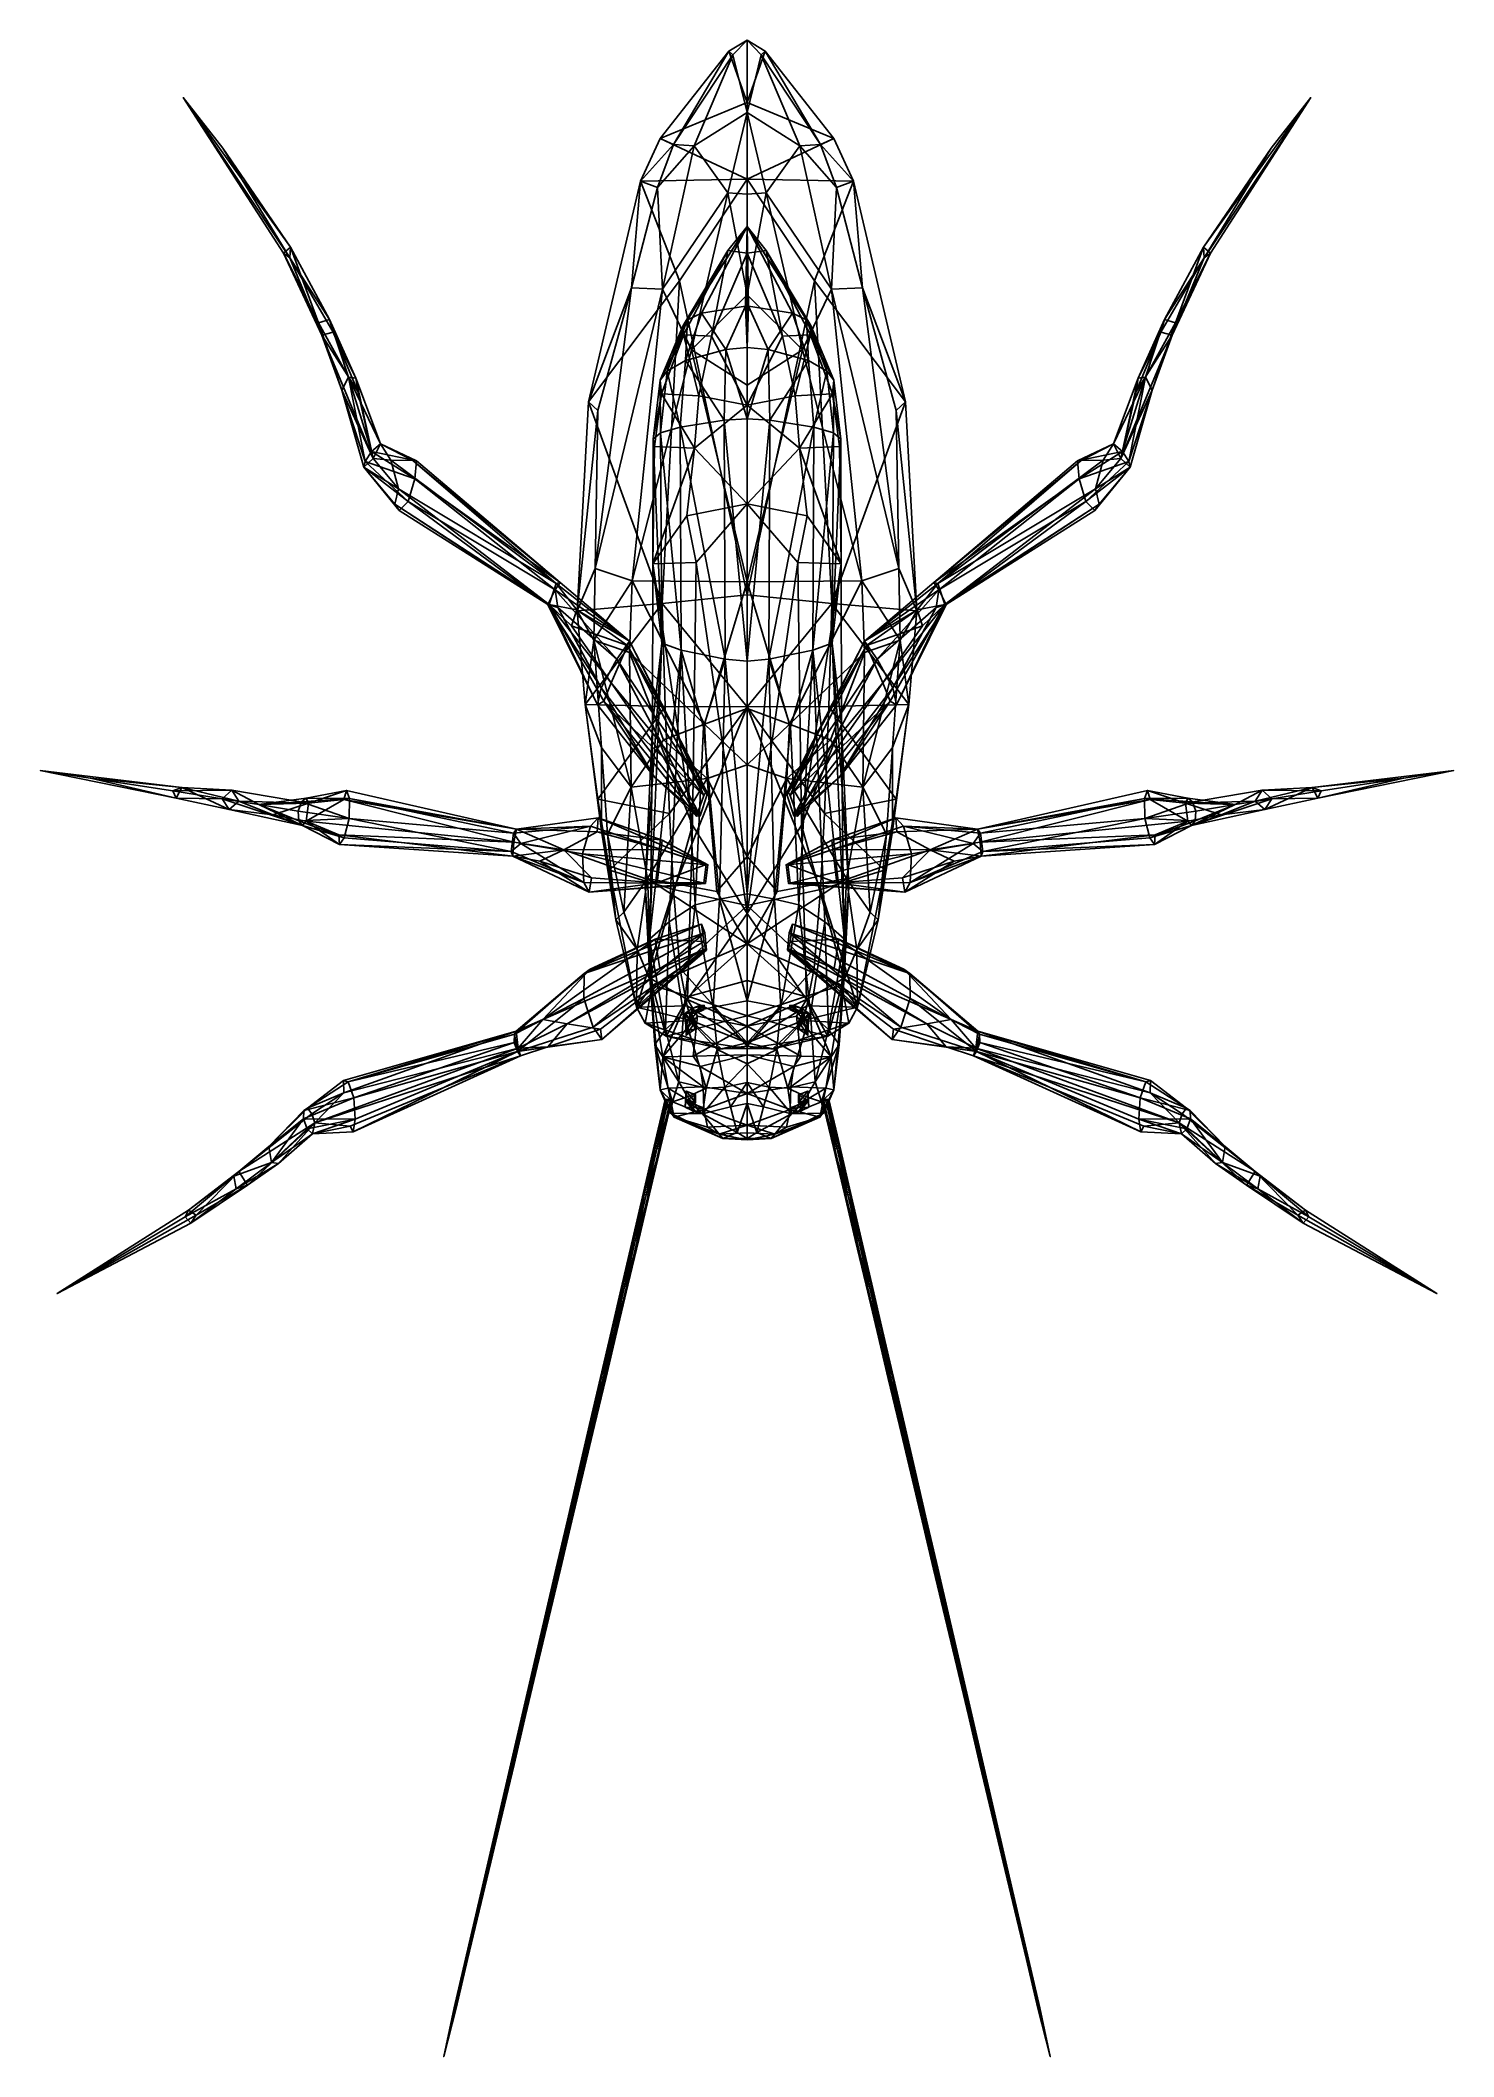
# Model space of a CAD drawing. Extents: x -0.0278 to 0.0278, y -0.0507 to 0.0286.
import ezdxf

# ---------------------------------------------------------------- set-up
doc = ezdxf.new("R2010")
doc.units = 0
doc.layers.add('ROACH$LWO', color=1, linetype='CONTINUOUS')

msp = doc.modelspace()

# ---------------------------------------------------------------- linework, layer by layer
at = {"layer": 'ROACH$LWO'}
for points in [[(-0.000708, 0.02813, 0.0089), (-0.000562, 0.027984, 0.009194), (0, 0.028554, 0.008858)], [(0, 0.028554, 0.008858), (0, 0.026111, 0.008687), (-0.000708, 0.02813, 0.0089)], [(-0.000562, 0.027984, 0.009194), (0, 0.02572, 0.01085), (0, 0.028554, 0.008858)], [(0.000562, 0.027984, 0.009194), (0.000708, 0.02813, 0.0089), (0, 0.028554, 0.008858)], [(0, 0.02572, 0.01085), (0.000562, 0.027984, 0.009194), (0, 0.028554, 0.008858)], [(0, 0.026111, 0.008687), (0, 0.028554, 0.008858), (0.000708, 0.02813, 0.0089)], [(-0.002889, 0.024453, 0.010484), (-0.000708, 0.02813, 0.0089), (-0.003413, 0.024695, 0.009301)], [(-0.003413, 0.024695, 0.009301), (-0.000708, 0.02813, 0.0089), (0, 0.026111, 0.008687)], [(-0.000562, 0.027984, 0.009194), (-0.000708, 0.02813, 0.0089), (-0.002889, 0.024453, 0.010484)], [(-0.002083, 0.024407, 0.011038), (-0.000562, 0.027984, 0.009194), (-0.002889, 0.024453, 0.010484)], [(0, 0.02572, 0.01085), (-0.000562, 0.027984, 0.009194), (-0.002083, 0.024407, 0.011038)], [(0.000708, 0.02813, 0.0089), (0.003413, 0.024695, 0.009301), (0, 0.026111, 0.008687)], [(0.000562, 0.027984, 0.009194), (0, 0.02572, 0.01085), (0.002083, 0.024407, 0.011038)], [(0.000708, 0.02813, 0.0089), (0.000562, 0.027984, 0.009194), (0.002889, 0.024453, 0.010484)], [(0.000562, 0.027984, 0.009194), (0.002083, 0.024407, 0.011038), (0.002889, 0.024453, 0.010484)], [(0.000708, 0.02813, 0.0089), (0.002889, 0.024453, 0.010484), (0.003413, 0.024695, 0.009301)], [(-0.020611, 0.024316, 0.000794), (-0.017974, 0.020008, 0.003234), (-0.022168, 0.026306, -0.000029)], [(-0.017974, 0.020008, 0.003234), (-0.018225, 0.020191, 0.003687), (-0.022168, 0.026306, -0.000029)], [(-0.022168, 0.026306, -0.000029), (-0.01795, 0.020421, 0.003492), (-0.020611, 0.024316, 0.000794)], [(-0.018225, 0.020191, 0.003687), (-0.01795, 0.020421, 0.003492), (-0.022168, 0.026306, -0.000029)], [(0.01795, 0.020421, 0.003492), (0.022168, 0.026306, -0.000029), (0.020611, 0.024316, 0.000794)], [(0.01795, 0.020421, 0.003492), (0.018225, 0.020191, 0.003687), (0.022168, 0.026306, -0.000029)], [(0.017974, 0.020008, 0.003234), (0.020611, 0.024316, 0.000794), (0.022168, 0.026306, -0.000029)], [(0.018225, 0.020191, 0.003687), (0.017974, 0.020008, 0.003234), (0.022168, 0.026306, -0.000029)], [(0, 0.026111, 0.008687), (0, 0.023097, 0.008784), (-0.003413, 0.024695, 0.009301)], [(0, 0.02572, 0.01085), (-0.002083, 0.024407, 0.011038), (-0.000756, 0.022555, 0.012292)], [(0, 0.022506, 0.012389), (0, 0.02572, 0.01085), (-0.000756, 0.022555, 0.012292)], [(0, 0.023097, 0.008784), (0, 0.026111, 0.008687), (0.003413, 0.024695, 0.009301)], [(0.002083, 0.024407, 0.011038), (0, 0.02572, 0.01085), (0.000756, 0.022555, 0.012292)], [(0, 0.02572, 0.01085), (0, 0.022506, 0.012389), (0.000756, 0.022555, 0.012292)], [(0, 0.023097, 0.008784), (-0.004184, 0.023021, 0.009523), (-0.003413, 0.024695, 0.009301)], [(-0.003413, 0.024695, 0.009301), (-0.004184, 0.023021, 0.009523), (-0.002889, 0.024453, 0.010484)], [(0.004184, 0.023021, 0.009523), (0, 0.023097, 0.008784), (0.003413, 0.024695, 0.009301)], [(0.004184, 0.023021, 0.009523), (0.003413, 0.024695, 0.009301), (0.002889, 0.024453, 0.010484)], [(-0.017974, 0.020008, 0.003234), (-0.020611, 0.024316, 0.000794), (-0.01795, 0.020421, 0.003492)], [(-0.003513, 0.022768, 0.01097), (-0.002889, 0.024453, 0.010484), (-0.004184, 0.023021, 0.009523)], [(-0.003513, 0.022768, 0.01097), (-0.002083, 0.024407, 0.011038), (-0.002889, 0.024453, 0.010484)], [(-0.002083, 0.024407, 0.011038), (-0.003513, 0.022768, 0.01097), (-0.003323, 0.018773, 0.012686)], [(-0.002083, 0.024407, 0.011038), (-0.003323, 0.018773, 0.012686), (-0.000756, 0.022555, 0.012292)], [(0.003323, 0.018773, 0.012686), (0.002083, 0.024407, 0.011038), (0.000756, 0.022555, 0.012292)], [(0.002083, 0.024407, 0.011038), (0.003513, 0.022768, 0.01097), (0.002889, 0.024453, 0.010484)], [(0.003513, 0.022768, 0.01097), (0.002083, 0.024407, 0.011038), (0.003323, 0.018773, 0.012686)], [(0.002889, 0.024453, 0.010484), (0.003513, 0.022768, 0.01097), (0.004184, 0.023021, 0.009523)], [(0.020611, 0.024316, 0.000794), (0.017974, 0.020008, 0.003234), (0.01795, 0.020421, 0.003492)], [(-0.006236, 0.014347, 0.010948), (-0.004184, 0.023021, 0.009523), (-0.002653, 0.019098, 0.009531)], [(-0.004544, 0.018822, 0.011854), (-0.004184, 0.023021, 0.009523), (-0.006236, 0.014347, 0.010948)], [(-0.004544, 0.018822, 0.011854), (-0.003513, 0.022768, 0.01097), (-0.004184, 0.023021, 0.009523)], [(0, 0.023097, 0.008784), (-0.002653, 0.019098, 0.009531), (-0.004184, 0.023021, 0.009523)], [(-0.002653, 0.019098, 0.009531), (0, 0.023097, 0.008784), (0, 0.006752, 0.01131)], [(0, 0.023097, 0.008784), (0.002653, 0.019098, 0.009531), (0, 0.006752, 0.01131)], [(0.002653, 0.019098, 0.009531), (0, 0.023097, 0.008784), (0.004184, 0.023021, 0.009523)], [(0.004184, 0.023021, 0.009523), (0.006236, 0.014347, 0.010948), (0.002653, 0.019098, 0.009531)], [(0.003513, 0.022768, 0.01097), (0.004544, 0.018822, 0.011854), (0.004184, 0.023021, 0.009523)], [(0.004184, 0.023021, 0.009523), (0.004544, 0.018822, 0.011854), (0.006236, 0.014347, 0.010948)], [(-0.004544, 0.018822, 0.011854), (-0.003323, 0.018773, 0.012686), (-0.003513, 0.022768, 0.01097)], [(-0.000756, 0.022555, 0.012292), (-0.003323, 0.018773, 0.012686), (-0.002178, 0.016391, 0.013798)], [(-0.002178, 0.016391, 0.013798), (0, 0.018555, 0.013633), (-0.000756, 0.022555, 0.012292)], [(0, 0.018555, 0.013633), (0, 0.022506, 0.012389), (-0.000756, 0.022555, 0.012292)], [(0, 0.022506, 0.012389), (0, 0.018555, 0.013633), (0.000756, 0.022555, 0.012292)], [(0, 0.018555, 0.013633), (0.002178, 0.016391, 0.013798), (0.000756, 0.022555, 0.012292)], [(0.003323, 0.018773, 0.012686), (0.000756, 0.022555, 0.012292), (0.002178, 0.016391, 0.013798)], [(0.003323, 0.018773, 0.012686), (0.004544, 0.018822, 0.011854), (0.003513, 0.022768, 0.01097)], [(-0.00251, 0.017341, 0.011475), (0, 0.021231, 0.010394), (-0.002338, 0.017565, 0.010725)], [(-0.000757, 0.02029, 0.011081), (0, 0.021231, 0.010394), (-0.00251, 0.017341, 0.011475)], [(0, 0.021231, 0.010394), (-0.00179, 0.017826, 0.010092), (-0.002338, 0.017565, 0.010725)], [(-0.000063, 0.018102, 0.009333), (-0.00179, 0.017826, 0.010092), (0, 0.021231, 0.010394)], [(-0.000757, 0.02029, 0.011081), (0, 0.020187, 0.01111), (0, 0.021231, 0.010394)], [(0.00179, 0.017826, 0.010092), (0.000063, 0.018102, 0.009333), (0, 0.021231, 0.010394)], [(0.00179, 0.017826, 0.010092), (0, 0.021231, 0.010394), (0.002338, 0.017565, 0.010725)], [(0, 0.021231, 0.010394), (0.00251, 0.017341, 0.011475), (0.002338, 0.017565, 0.010725)], [(0, 0.021231, 0.010394), (0.000757, 0.02029, 0.011081), (0.00251, 0.017341, 0.011475)], [(0, 0.020187, 0.01111), (0.000757, 0.02029, 0.011081), (0, 0.021231, 0.010394)], [(-0.018225, 0.020191, 0.003687), (-0.016854, 0.017455, 0.005907), (-0.01795, 0.020421, 0.003492)], [(-0.018225, 0.020191, 0.003687), (-0.017974, 0.020008, 0.003234), (-0.016721, 0.016962, 0.005685)], [(-0.016721, 0.016962, 0.005685), (-0.016854, 0.017455, 0.005907), (-0.018225, 0.020191, 0.003687)], [(-0.01795, 0.020421, 0.003492), (-0.016414, 0.017577, 0.005879), (-0.017974, 0.020008, 0.003234)], [(-0.016721, 0.016962, 0.005685), (-0.017974, 0.020008, 0.003234), (-0.016277, 0.017087, 0.005648)], [(-0.016277, 0.017087, 0.005648), (-0.017974, 0.020008, 0.003234), (-0.016414, 0.017577, 0.005879)], [(-0.016414, 0.017577, 0.005879), (-0.01795, 0.020421, 0.003492), (-0.016854, 0.017455, 0.005907)], [(-0.000757, 0.02029, 0.011081), (-0.00251, 0.017341, 0.011475), (-0.002493, 0.01698, 0.012183)], [(-0.001394, 0.016928, 0.012678), (-0.000757, 0.02029, 0.011081), (-0.002493, 0.01698, 0.012183)], [(0, 0.020187, 0.01111), (-0.000757, 0.02029, 0.011081), (-0.001394, 0.016928, 0.012678)], [(-0.001394, 0.016928, 0.012678), (0, 0.014217, 0.013452), (0, 0.020187, 0.01111)], [(0.000757, 0.02029, 0.011081), (0, 0.020187, 0.01111), (0.001394, 0.016928, 0.012678)], [(0, 0.014217, 0.013452), (0.001394, 0.016928, 0.012678), (0, 0.020187, 0.01111)], [(0.00251, 0.017341, 0.011475), (0.000757, 0.02029, 0.011081), (0.002493, 0.01698, 0.012183)], [(0.000757, 0.02029, 0.011081), (0.001394, 0.016928, 0.012678), (0.002493, 0.01698, 0.012183)], [(0.017974, 0.020008, 0.003234), (0.016721, 0.016962, 0.005685), (0.016277, 0.017087, 0.005648)], [(0.017974, 0.020008, 0.003234), (0.016277, 0.017087, 0.005648), (0.016414, 0.017577, 0.005879)], [(0.01795, 0.020421, 0.003492), (0.016414, 0.017577, 0.005879), (0.016854, 0.017455, 0.005907)], [(0.016414, 0.017577, 0.005879), (0.01795, 0.020421, 0.003492), (0.017974, 0.020008, 0.003234)], [(0.017974, 0.020008, 0.003234), (0.018225, 0.020191, 0.003687), (0.016721, 0.016962, 0.005685)], [(0.016854, 0.017455, 0.005907), (0.016721, 0.016962, 0.005685), (0.018225, 0.020191, 0.003687)], [(0.016854, 0.017455, 0.005907), (0.018225, 0.020191, 0.003687), (0.01795, 0.020421, 0.003492)], [(-0.002653, 0.019098, 0.009531), (-0.003339, 0.006414, 0.011745), (-0.006236, 0.014347, 0.010948)], [(-0.003339, 0.006414, 0.011745), (-0.002653, 0.019098, 0.009531), (0, 0.006752, 0.01131)], [(0.002653, 0.019098, 0.009531), (0.003339, 0.006414, 0.011745), (0, 0.006752, 0.01131)], [(0.003339, 0.006414, 0.011745), (0.002653, 0.019098, 0.009531), (0.006236, 0.014347, 0.010948)], [(-0.00587, 0.014001, 0.012026), (-0.004544, 0.018822, 0.011854), (-0.006236, 0.014347, 0.010948)], [(-0.005976, 0.007791, 0.014091), (-0.004544, 0.018822, 0.011854), (-0.00587, 0.014001, 0.012026)], [(-0.003323, 0.018773, 0.012686), (-0.004544, 0.018822, 0.011854), (-0.005976, 0.007791, 0.014091)], [(-0.004511, 0.007304, 0.015146), (-0.003323, 0.018773, 0.012686), (-0.005976, 0.007791, 0.014091)], [(-0.003323, 0.018773, 0.012686), (-0.004511, 0.007304, 0.015146), (-0.002178, 0.016391, 0.013798)], [(0, 0.014995, 0.014461), (0, 0.018555, 0.013633), (-0.002178, 0.016391, 0.013798)], [(0, 0.018555, 0.013633), (0, 0.014995, 0.014461), (0.002178, 0.016391, 0.013798)], [(0.004511, 0.007304, 0.015146), (0.003323, 0.018773, 0.012686), (0.002178, 0.016391, 0.013798)], [(0.004544, 0.018822, 0.011854), (0.003323, 0.018773, 0.012686), (0.005976, 0.007791, 0.014091)], [(0.003323, 0.018773, 0.012686), (0.004511, 0.007304, 0.015146), (0.005976, 0.007791, 0.014091)], [(0.004544, 0.018822, 0.011854), (0.005976, 0.007791, 0.014091), (0.00587, 0.014001, 0.012026)], [(0.004544, 0.018822, 0.011854), (0.00587, 0.014001, 0.012026), (0.006236, 0.014347, 0.010948)], [(-0.016854, 0.017455, 0.005907), (-0.015665, 0.015319, 0.008136), (-0.016414, 0.017577, 0.005879)], [(-0.015926, 0.014796, 0.007971), (-0.016854, 0.017455, 0.005907), (-0.016721, 0.016962, 0.005685)], [(-0.015926, 0.014796, 0.007971), (-0.015665, 0.015319, 0.008136), (-0.016854, 0.017455, 0.005907)], [(-0.015387, 0.015274, 0.008098), (-0.016414, 0.017577, 0.005879), (-0.015665, 0.015319, 0.008136)], [(-0.016414, 0.017577, 0.005879), (-0.015387, 0.015274, 0.008098), (-0.016277, 0.017087, 0.005648)], [(-0.003144, 0.015548, 0.0109), (-0.002338, 0.017565, 0.010725), (-0.002419, 0.015964, 0.010021)], [(-0.00251, 0.017341, 0.011475), (-0.002338, 0.017565, 0.010725), (-0.003144, 0.015548, 0.0109)], [(-0.002419, 0.015964, 0.010021), (-0.00179, 0.017826, 0.010092), (-0.000832, 0.016398, 0.009093)], [(-0.00179, 0.017826, 0.010092), (-0.002419, 0.015964, 0.010021), (-0.002338, 0.017565, 0.010725)], [(-0.000063, 0.018102, 0.009333), (-0.000832, 0.016398, 0.009093), (-0.00179, 0.017826, 0.010092)], [(-0.000832, 0.016398, 0.009093), (-0.000063, 0.018102, 0.009333), (0, 0.016482, 0.008989)], [(0.000063, 0.018102, 0.009333), (0.000832, 0.016398, 0.009093), (0, 0.016482, 0.008989)], [(0.000832, 0.016398, 0.009093), (0.000063, 0.018102, 0.009333), (0.00179, 0.017826, 0.010092)], [(0.00179, 0.017826, 0.010092), (0.002419, 0.015964, 0.010021), (0.000832, 0.016398, 0.009093)], [(0.002419, 0.015964, 0.010021), (0.00179, 0.017826, 0.010092), (0.002338, 0.017565, 0.010725)], [(0.002338, 0.017565, 0.010725), (0.003144, 0.015548, 0.0109), (0.002419, 0.015964, 0.010021)], [(0.002338, 0.017565, 0.010725), (0.00251, 0.017341, 0.011475), (0.003144, 0.015548, 0.0109)], [(0.016414, 0.017577, 0.005879), (0.015387, 0.015274, 0.008098), (0.015665, 0.015319, 0.008136)], [(0.015387, 0.015274, 0.008098), (0.016414, 0.017577, 0.005879), (0.016277, 0.017087, 0.005648)], [(0.015665, 0.015319, 0.008136), (0.016854, 0.017455, 0.005907), (0.016414, 0.017577, 0.005879)], [(0.015665, 0.015319, 0.008136), (0.015926, 0.014796, 0.007971), (0.016854, 0.017455, 0.005907)], [(0.016854, 0.017455, 0.005907), (0.015926, 0.014796, 0.007971), (0.016721, 0.016962, 0.005685)], [(-0.016721, 0.016962, 0.005685), (-0.016277, 0.017087, 0.005648), (-0.015301, 0.01475, 0.00782)], [(-0.014702, 0.012121, 0.010245), (-0.016721, 0.016962, 0.005685), (-0.015301, 0.01475, 0.00782)], [(-0.014702, 0.012121, 0.010245), (-0.015926, 0.014796, 0.007971), (-0.016721, 0.016962, 0.005685)], [(-0.015301, 0.01475, 0.00782), (-0.016277, 0.017087, 0.005648), (-0.015387, 0.015274, 0.008098)], [(-0.003418, 0.015189, 0.011838), (-0.00251, 0.017341, 0.011475), (-0.003144, 0.015548, 0.0109)], [(-0.00251, 0.017341, 0.011475), (-0.003418, 0.015189, 0.011838), (-0.002493, 0.01698, 0.012183)], [(-0.003363, 0.014658, 0.01272), (-0.002493, 0.01698, 0.012183), (-0.003418, 0.015189, 0.011838)], [(-0.003363, 0.014658, 0.01272), (-0.001888, 0.014583, 0.013492), (-0.002493, 0.01698, 0.012183)], [(-0.001394, 0.016928, 0.012678), (-0.002493, 0.01698, 0.012183), (-0.001888, 0.014583, 0.013492)], [(-0.001394, 0.016928, 0.012678), (-0.001888, 0.014583, 0.013492), (0, 0.014217, 0.013452)], [(0.001888, 0.014583, 0.013492), (0.001394, 0.016928, 0.012678), (0, 0.014217, 0.013452)], [(0.002493, 0.01698, 0.012183), (0.001394, 0.016928, 0.012678), (0.001888, 0.014583, 0.013492)], [(0.001888, 0.014583, 0.013492), (0.003363, 0.014658, 0.01272), (0.002493, 0.01698, 0.012183)], [(0.003418, 0.015189, 0.011838), (0.00251, 0.017341, 0.011475), (0.002493, 0.01698, 0.012183)], [(0.002493, 0.01698, 0.012183), (0.003363, 0.014658, 0.01272), (0.003418, 0.015189, 0.011838)], [(0.00251, 0.017341, 0.011475), (0.003418, 0.015189, 0.011838), (0.003144, 0.015548, 0.0109)], [(0.016721, 0.016962, 0.005685), (0.014702, 0.012121, 0.010245), (0.015301, 0.01475, 0.00782)], [(0.015926, 0.014796, 0.007971), (0.014702, 0.012121, 0.010245), (0.016721, 0.016962, 0.005685)], [(0.016277, 0.017087, 0.005648), (0.016721, 0.016962, 0.005685), (0.015301, 0.01475, 0.00782)], [(0.016277, 0.017087, 0.005648), (0.015301, 0.01475, 0.00782), (0.015387, 0.015274, 0.008098)], [(0, 0.007269, 0.016259), (-0.002178, 0.016391, 0.013798), (-0.004511, 0.007304, 0.015146)], [(-0.002419, 0.015964, 0.010021), (-0.002629, 0.013345, 0.010134), (-0.003144, 0.015548, 0.0109)], [(-0.000895, 0.013616, 0.009178), (-0.002629, 0.013345, 0.010134), (-0.002419, 0.015964, 0.010021)], [(-0.000832, 0.016398, 0.009093), (-0.000895, 0.013616, 0.009178), (-0.002419, 0.015964, 0.010021)], [(0, 0.007269, 0.016259), (0, 0.014995, 0.014461), (-0.002178, 0.016391, 0.013798)], [(-0.000895, 0.013616, 0.009178), (-0.000832, 0.016398, 0.009093), (0, 0.013681, 0.009066)], [(0, 0.016482, 0.008989), (0, 0.013681, 0.009066), (-0.000832, 0.016398, 0.009093)], [(0, 0.013681, 0.009066), (0, 0.016482, 0.008989), (0.000832, 0.016398, 0.009093)], [(0.000832, 0.016398, 0.009093), (0.000895, 0.013616, 0.009178), (0, 0.013681, 0.009066)], [(0, 0.014995, 0.014461), (0, 0.007269, 0.016259), (0.002178, 0.016391, 0.013798)], [(0.002178, 0.016391, 0.013798), (0, 0.007269, 0.016259), (0.004511, 0.007304, 0.015146)], [(0.000895, 0.013616, 0.009178), (0.000832, 0.016398, 0.009093), (0.002419, 0.015964, 0.010021)], [(0.002629, 0.013345, 0.010134), (0.000895, 0.013616, 0.009178), (0.002419, 0.015964, 0.010021)], [(0.002629, 0.013345, 0.010134), (0.002419, 0.015964, 0.010021), (0.003144, 0.015548, 0.0109)], [(-0.015665, 0.015319, 0.008136), (-0.015926, 0.014796, 0.007971), (-0.015015, 0.012002, 0.011596)], [(-0.015015, 0.012002, 0.011596), (-0.014765, 0.012384, 0.011434), (-0.015665, 0.015319, 0.008136)], [(-0.014765, 0.012384, 0.011434), (-0.014417, 0.012692, 0.010426), (-0.015665, 0.015319, 0.008136)], [(-0.014417, 0.012692, 0.010426), (-0.015387, 0.015274, 0.008098), (-0.015665, 0.015319, 0.008136)], [(-0.014702, 0.012121, 0.010245), (-0.015301, 0.01475, 0.00782), (-0.015387, 0.015274, 0.008098)], [(-0.014417, 0.012692, 0.010426), (-0.014702, 0.012121, 0.010245), (-0.015387, 0.015274, 0.008098)], [(-0.003418, 0.015189, 0.011838), (-0.003691, 0.01288, 0.012051), (-0.003363, 0.014658, 0.01272)], [(-0.003691, 0.01288, 0.012051), (-0.003418, 0.015189, 0.011838), (-0.003398, 0.013124, 0.011033)], [(-0.003144, 0.015548, 0.0109), (-0.003398, 0.013124, 0.011033), (-0.003418, 0.015189, 0.011838)], [(-0.002629, 0.013345, 0.010134), (-0.003398, 0.013124, 0.011033), (-0.003144, 0.015548, 0.0109)], [(0.003398, 0.013124, 0.011033), (0.002629, 0.013345, 0.010134), (0.003144, 0.015548, 0.0109)], [(0.003398, 0.013124, 0.011033), (0.003144, 0.015548, 0.0109), (0.003418, 0.015189, 0.011838)], [(0.003691, 0.01288, 0.012051), (0.003418, 0.015189, 0.011838), (0.003363, 0.014658, 0.01272)], [(0.003418, 0.015189, 0.011838), (0.003691, 0.01288, 0.012051), (0.003398, 0.013124, 0.011033)], [(0.014417, 0.012692, 0.010426), (0.014765, 0.012384, 0.011434), (0.015665, 0.015319, 0.008136)], [(0.015387, 0.015274, 0.008098), (0.014417, 0.012692, 0.010426), (0.015665, 0.015319, 0.008136)], [(0.014702, 0.012121, 0.010245), (0.014417, 0.012692, 0.010426), (0.015387, 0.015274, 0.008098)], [(0.015301, 0.01475, 0.00782), (0.014702, 0.012121, 0.010245), (0.015387, 0.015274, 0.008098)], [(0.014765, 0.012384, 0.011434), (0.015015, 0.012002, 0.011596), (0.015665, 0.015319, 0.008136)], [(0.015926, 0.014796, 0.007971), (0.015665, 0.015319, 0.008136), (0.015015, 0.012002, 0.011596)], [(-0.015926, 0.014796, 0.007971), (-0.014702, 0.012121, 0.010245), (-0.015069, 0.011777, 0.011242)], [(-0.015069, 0.011777, 0.011242), (-0.015015, 0.012002, 0.011596), (-0.015926, 0.014796, 0.007971)], [(-0.003339, 0.006414, 0.011745), (-0.006674, 0.006122, 0.012448), (-0.006236, 0.014347, 0.010948)], [(-0.006236, 0.014347, 0.010948), (-0.006674, 0.006122, 0.012448), (-0.00587, 0.014001, 0.012026)], [(-0.003691, 0.01288, 0.012051), (-0.003632, 0.012587, 0.012962), (-0.003363, 0.014658, 0.01272)], [(-0.003632, 0.012587, 0.012962), (-0.002066, 0.012521, 0.013758), (-0.003363, 0.014658, 0.01272)], [(-0.002066, 0.012521, 0.013758), (-0.001888, 0.014583, 0.013492), (-0.003363, 0.014658, 0.01272)], [(-0.001888, 0.014583, 0.013492), (-0.002066, 0.012521, 0.013758), (0, 0.014217, 0.013452)], [(0.002066, 0.012521, 0.013758), (0.001888, 0.014583, 0.013492), (0, 0.014217, 0.013452)], [(0.001888, 0.014583, 0.013492), (0.002066, 0.012521, 0.013758), (0.003363, 0.014658, 0.01272)], [(0.002066, 0.012521, 0.013758), (0.003632, 0.012587, 0.012962), (0.003363, 0.014658, 0.01272)], [(0.006674, 0.006122, 0.012448), (0.003339, 0.006414, 0.011745), (0.006236, 0.014347, 0.010948)], [(0.003632, 0.012587, 0.012962), (0.003691, 0.01288, 0.012051), (0.003363, 0.014658, 0.01272)], [(0.006674, 0.006122, 0.012448), (0.006236, 0.014347, 0.010948), (0.00587, 0.014001, 0.012026)], [(0.014702, 0.012121, 0.010245), (0.015926, 0.014796, 0.007971), (0.015069, 0.011777, 0.011242)], [(0.015015, 0.012002, 0.011596), (0.015069, 0.011777, 0.011242), (0.015926, 0.014796, 0.007971)], [(-0.005976, 0.007791, 0.014091), (-0.00587, 0.014001, 0.012026), (-0.006674, 0.006122, 0.012448)], [(-0.000895, 0.013616, 0.009178), (-0.000864, 0.004232, 0.010109), (-0.002629, 0.013345, 0.010134)], [(-0.002066, 0.012521, 0.013758), (0, 0.010331, 0.013744), (0, 0.014217, 0.013452)], [(-0.000895, 0.013616, 0.009178), (0, 0.013681, 0.009066), (0, 0.00415, 0.010014)], [(-0.000864, 0.004232, 0.010109), (-0.000895, 0.013616, 0.009178), (0, 0.00415, 0.010014)], [(0, 0.010331, 0.013744), (0.002066, 0.012521, 0.013758), (0, 0.014217, 0.013452)], [(0, 0.013681, 0.009066), (0.000895, 0.013616, 0.009178), (0, 0.00415, 0.010014)], [(0.000895, 0.013616, 0.009178), (0.000864, 0.004232, 0.010109), (0, 0.00415, 0.010014)], [(0.000864, 0.004232, 0.010109), (0.000895, 0.013616, 0.009178), (0.002629, 0.013345, 0.010134)], [(0.00587, 0.014001, 0.012026), (0.005976, 0.007791, 0.014091), (0.006674, 0.006122, 0.012448)], [(-0.014765, 0.012384, 0.011434), (-0.012991, 0.012027, 0.010868), (-0.014417, 0.012692, 0.010426)], [(-0.01401, 0.012044, 0.010107), (-0.014702, 0.012121, 0.010245), (-0.014417, 0.012692, 0.010426)], [(-0.013139, 0.012039, 0.010303), (-0.014417, 0.012692, 0.010426), (-0.012991, 0.012027, 0.010868)], [(-0.013139, 0.012039, 0.010303), (-0.01401, 0.012044, 0.010107), (-0.014417, 0.012692, 0.010426)], [(-0.0037, 0.00797, 0.013063), (-0.003691, 0.01288, 0.012051), (-0.003349, 0.004851, 0.011623)], [(-0.003691, 0.01288, 0.012051), (-0.0037, 0.00797, 0.013063), (-0.003632, 0.012587, 0.012962)], [(-0.003691, 0.01288, 0.012051), (-0.003398, 0.013124, 0.011033), (-0.003349, 0.004851, 0.011623)], [(-0.002629, 0.013345, 0.010134), (-0.002591, 0.004576, 0.010879), (-0.003398, 0.013124, 0.011033)], [(-0.003349, 0.004851, 0.011623), (-0.003398, 0.013124, 0.011033), (-0.002591, 0.004576, 0.010879)], [(-0.002591, 0.004576, 0.010879), (-0.002629, 0.013345, 0.010134), (-0.000864, 0.004232, 0.010109)], [(0.002629, 0.013345, 0.010134), (0.002591, 0.004576, 0.010879), (0.000864, 0.004232, 0.010109)], [(0.002591, 0.004576, 0.010879), (0.002629, 0.013345, 0.010134), (0.003398, 0.013124, 0.011033)], [(0.003398, 0.013124, 0.011033), (0.003349, 0.004851, 0.011623), (0.002591, 0.004576, 0.010879)], [(0.003398, 0.013124, 0.011033), (0.003691, 0.01288, 0.012051), (0.003349, 0.004851, 0.011623)], [(0.003691, 0.01288, 0.012051), (0.0037, 0.00797, 0.013063), (0.003349, 0.004851, 0.011623)], [(0.0037, 0.00797, 0.013063), (0.003691, 0.01288, 0.012051), (0.003632, 0.012587, 0.012962)], [(0.012991, 0.012027, 0.010868), (0.014765, 0.012384, 0.011434), (0.014417, 0.012692, 0.010426)], [(0.014417, 0.012692, 0.010426), (0.013139, 0.012039, 0.010303), (0.012991, 0.012027, 0.010868)], [(0.01401, 0.012044, 0.010107), (0.013139, 0.012039, 0.010303), (0.014417, 0.012692, 0.010426)], [(0.014702, 0.012121, 0.010245), (0.01401, 0.012044, 0.010107), (0.014417, 0.012692, 0.010426)], [(-0.014702, 0.012121, 0.010245), (-0.013697, 0.010921, 0.00995), (-0.015069, 0.011777, 0.011242)], [(-0.013327, 0.010431, 0.011594), (-0.015015, 0.012002, 0.011596), (-0.015069, 0.011777, 0.011242)], [(-0.014765, 0.012384, 0.011434), (-0.015015, 0.012002, 0.011596), (-0.013056, 0.01131, 0.011453)], [(-0.013327, 0.010431, 0.011594), (-0.013056, 0.01131, 0.011453), (-0.015015, 0.012002, 0.011596)], [(-0.012991, 0.012027, 0.010868), (-0.014765, 0.012384, 0.011434), (-0.013056, 0.01131, 0.011453)], [(-0.013697, 0.010921, 0.00995), (-0.014702, 0.012121, 0.010245), (-0.01401, 0.012044, 0.010107)], [(-0.01401, 0.012044, 0.010107), (-0.013139, 0.012039, 0.010303), (-0.007509, 0.007196, 0.008269)], [(-0.01401, 0.012044, 0.010107), (-0.007509, 0.007196, 0.008269), (-0.013697, 0.010921, 0.00995)], [(-0.013139, 0.012039, 0.010303), (-0.012991, 0.012027, 0.010868), (-0.00735, 0.007236, 0.00907)], [(-0.00735, 0.007236, 0.00907), (-0.007509, 0.007196, 0.008269), (-0.013139, 0.012039, 0.010303)], [(-0.00735, 0.007236, 0.00907), (-0.012991, 0.012027, 0.010868), (-0.013056, 0.01131, 0.011453)], [(-0.002066, 0.012521, 0.013758), (-0.003632, 0.012587, 0.012962), (-0.0037, 0.00797, 0.013063)], [(-0.002367, 0.009862, 0.013497), (-0.002066, 0.012521, 0.013758), (-0.0037, 0.00797, 0.013063)], [(-0.002066, 0.012521, 0.013758), (-0.002367, 0.009862, 0.013497), (0, 0.010331, 0.013744)], [(0.002367, 0.009862, 0.013497), (0.002066, 0.012521, 0.013758), (0, 0.010331, 0.013744)], [(0.003632, 0.012587, 0.012962), (0.002066, 0.012521, 0.013758), (0.0037, 0.00797, 0.013063)], [(0.002066, 0.012521, 0.013758), (0.002367, 0.009862, 0.013497), (0.0037, 0.00797, 0.013063)], [(0.012991, 0.012027, 0.010868), (0.013139, 0.012039, 0.010303), (0.00735, 0.007236, 0.00907)], [(0.007509, 0.007196, 0.008269), (0.00735, 0.007236, 0.00907), (0.013139, 0.012039, 0.010303)], [(0.012991, 0.012027, 0.010868), (0.00735, 0.007236, 0.00907), (0.013056, 0.01131, 0.011453)], [(0.013139, 0.012039, 0.010303), (0.01401, 0.012044, 0.010107), (0.007509, 0.007196, 0.008269)], [(0.007509, 0.007196, 0.008269), (0.01401, 0.012044, 0.010107), (0.013697, 0.010921, 0.00995)], [(0.014765, 0.012384, 0.011434), (0.012991, 0.012027, 0.010868), (0.013056, 0.01131, 0.011453)], [(0.015015, 0.012002, 0.011596), (0.014765, 0.012384, 0.011434), (0.013056, 0.01131, 0.011453)], [(0.013056, 0.01131, 0.011453), (0.013327, 0.010431, 0.011594), (0.015015, 0.012002, 0.011596)], [(0.015015, 0.012002, 0.011596), (0.013327, 0.010431, 0.011594), (0.015069, 0.011777, 0.011242)], [(0.014702, 0.012121, 0.010245), (0.013697, 0.010921, 0.00995), (0.01401, 0.012044, 0.010107)], [(0.013697, 0.010921, 0.00995), (0.014702, 0.012121, 0.010245), (0.015069, 0.011777, 0.011242)], [(-0.013846, 0.010315, 0.010327), (-0.015069, 0.011777, 0.011242), (-0.013697, 0.010921, 0.00995)], [(-0.013846, 0.010315, 0.010327), (-0.013676, 0.010068, 0.011061), (-0.015069, 0.011777, 0.011242)], [(-0.015069, 0.011777, 0.011242), (-0.013676, 0.010068, 0.011061), (-0.013327, 0.010431, 0.011594)], [(-0.007545, 0.00695, 0.00942), (-0.013056, 0.01131, 0.011453), (-0.013327, 0.010431, 0.011594)], [(-0.007545, 0.00695, 0.00942), (-0.00735, 0.007236, 0.00907), (-0.013056, 0.01131, 0.011453)], [(0.00735, 0.007236, 0.00907), (0.007545, 0.00695, 0.00942), (0.013056, 0.01131, 0.011453)], [(0.013056, 0.01131, 0.011453), (0.007545, 0.00695, 0.00942), (0.013327, 0.010431, 0.011594)], [(0.013676, 0.010068, 0.011061), (0.015069, 0.011777, 0.011242), (0.013327, 0.010431, 0.011594)], [(0.013676, 0.010068, 0.011061), (0.013846, 0.010315, 0.010327), (0.015069, 0.011777, 0.011242)], [(0.015069, 0.011777, 0.011242), (0.013846, 0.010315, 0.010327), (0.013697, 0.010921, 0.00995)], [(-0.013697, 0.010921, 0.00995), (-0.007777, 0.006379, 0.008801), (-0.013846, 0.010315, 0.010327)], [(-0.007777, 0.006379, 0.008801), (-0.00783, 0.006375, 0.00924), (-0.013846, 0.010315, 0.010327)], [(-0.00783, 0.006375, 0.00924), (-0.013676, 0.010068, 0.011061), (-0.013846, 0.010315, 0.010327)], [(-0.007777, 0.006379, 0.008801), (-0.013697, 0.010921, 0.00995), (-0.007509, 0.007196, 0.008269)], [(-0.013676, 0.010068, 0.011061), (-0.00783, 0.006375, 0.00924), (-0.013327, 0.010431, 0.011594)], [(-0.007545, 0.00695, 0.00942), (-0.013327, 0.010431, 0.011594), (-0.00783, 0.006375, 0.00924)], [(-0.002367, 0.009862, 0.013497), (-0.001993, 0.00803, 0.013773), (0, 0.010331, 0.013744)], [(0, 0.010331, 0.013744), (-0.001993, 0.00803, 0.013773), (0, -0.00577, 0.013861)], [(0.001993, 0.00803, 0.013773), (0, 0.010331, 0.013744), (0, -0.00577, 0.013861)], [(0.001993, 0.00803, 0.013773), (0.002367, 0.009862, 0.013497), (0, 0.010331, 0.013744)], [(0.013697, 0.010921, 0.00995), (0.007777, 0.006379, 0.008801), (0.007509, 0.007196, 0.008269)], [(0.013327, 0.010431, 0.011594), (0.007545, 0.00695, 0.00942), (0.00783, 0.006375, 0.00924)], [(0.007777, 0.006379, 0.008801), (0.013697, 0.010921, 0.00995), (0.013846, 0.010315, 0.010327)], [(0.00783, 0.006375, 0.00924), (0.007777, 0.006379, 0.008801), (0.013846, 0.010315, 0.010327)], [(0.00783, 0.006375, 0.00924), (0.013676, 0.010068, 0.011061), (0.013327, 0.010431, 0.011594)], [(0.013676, 0.010068, 0.011061), (0.00783, 0.006375, 0.00924), (0.013846, 0.010315, 0.010327)], [(-0.001993, 0.00803, 0.013773), (-0.002367, 0.009862, 0.013497), (-0.0037, 0.00797, 0.013063)], [(0.002367, 0.009862, 0.013497), (0.001993, 0.00803, 0.013773), (0.0037, 0.00797, 0.013063)], [(-0.00372, 0.001662, 0.013112), (-0.002147, -0.002297, 0.013983), (-0.0037, 0.00797, 0.013063)], [(-0.0037, 0.00797, 0.013063), (-0.003349, 0.004851, 0.011623), (-0.00372, 0.001662, 0.013112)], [(-0.002147, -0.002297, 0.013983), (-0.001993, 0.00803, 0.013773), (-0.0037, 0.00797, 0.013063)], [(-0.002147, -0.002297, 0.013983), (0, -0.00577, 0.013861), (-0.001993, 0.00803, 0.013773)], [(0, -0.00577, 0.013861), (0.002147, -0.002297, 0.013983), (0.001993, 0.00803, 0.013773)], [(0.001993, 0.00803, 0.013773), (0.002147, -0.002297, 0.013983), (0.0037, 0.00797, 0.013063)], [(0.002147, -0.002297, 0.013983), (0.00372, 0.001662, 0.013112), (0.0037, 0.00797, 0.013063)], [(0.003349, 0.004851, 0.011623), (0.0037, 0.00797, 0.013063), (0.00372, 0.001662, 0.013112)], [(-0.007777, 0.006379, 0.008801), (-0.007509, 0.007196, 0.008269), (-0.006688, 0.006169, 0.008657)], [(-0.004614, 0.00493, 0.009786), (-0.00735, 0.007236, 0.00907), (-0.007545, 0.00695, 0.00942)], [(-0.00735, 0.007236, 0.00907), (-0.004614, 0.00493, 0.009786), (-0.007509, 0.007196, 0.008269)], [(-0.006688, 0.006169, 0.008657), (-0.007509, 0.007196, 0.008269), (-0.004614, 0.00493, 0.009786)], [(-0.006029, 0.004971, 0.014526), (-0.005976, 0.007791, 0.014091), (-0.006674, 0.006122, 0.012448)], [(-0.004511, 0.007304, 0.015146), (-0.005976, 0.007791, 0.014091), (-0.006029, 0.004971, 0.014526)], [(-0.00462, 0.004495, 0.015624), (-0.004511, 0.007304, 0.015146), (-0.006029, 0.004971, 0.014526)], [(-0.00462, 0.004495, 0.015624), (-0.001677, 0.001673, 0.017286), (-0.004511, 0.007304, 0.015146)], [(-0.001677, 0.001673, 0.017286), (0, 0.007269, 0.016259), (-0.004511, 0.007304, 0.015146)], [(0, 0.007269, 0.016259), (-0.001677, 0.001673, 0.017286), (0, 0.002282, 0.017391)], [(0, 0.007269, 0.016259), (0.001677, 0.001673, 0.017286), (0.004511, 0.007304, 0.015146)], [(0.001677, 0.001673, 0.017286), (0, 0.007269, 0.016259), (0, 0.002282, 0.017391)], [(0.001677, 0.001673, 0.017286), (0.00462, 0.004495, 0.015624), (0.004511, 0.007304, 0.015146)], [(0.005976, 0.007791, 0.014091), (0.004511, 0.007304, 0.015146), (0.006029, 0.004971, 0.014526)], [(0.004511, 0.007304, 0.015146), (0.00462, 0.004495, 0.015624), (0.006029, 0.004971, 0.014526)], [(0.00735, 0.007236, 0.00907), (0.004614, 0.00493, 0.009786), (0.007545, 0.00695, 0.00942)], [(0.004614, 0.00493, 0.009786), (0.00735, 0.007236, 0.00907), (0.007509, 0.007196, 0.008269)], [(0.007509, 0.007196, 0.008269), (0.006688, 0.006169, 0.008657), (0.004614, 0.00493, 0.009786)], [(0.005976, 0.007791, 0.014091), (0.006029, 0.004971, 0.014526), (0.006674, 0.006122, 0.012448)], [(0.007509, 0.007196, 0.008269), (0.007777, 0.006379, 0.008801), (0.006688, 0.006169, 0.008657)], [(-0.007436, 0.006258, 0.009578), (-0.007545, 0.00695, 0.00942), (-0.00783, 0.006375, 0.00924)], [(-0.00783, 0.006375, 0.00924), (-0.007777, 0.006379, 0.008801), (-0.005881, 0.002436, 0.010453)], [(-0.005881, 0.002436, 0.010453), (-0.005738, 0.003106, 0.01131), (-0.00783, 0.006375, 0.00924)], [(-0.007436, 0.006258, 0.009578), (-0.00783, 0.006375, 0.00924), (-0.005738, 0.003106, 0.01131)], [(-0.005881, 0.002436, 0.010453), (-0.007777, 0.006379, 0.008801), (-0.005631, 0.002578, 0.009302)], [(-0.006895, 0.00554, 0.008743), (-0.005339, 0.003301, 0.008919), (-0.007777, 0.006379, 0.008801)], [(-0.005631, 0.002578, 0.009302), (-0.007777, 0.006379, 0.008801), (-0.005339, 0.003301, 0.008919)], [(-0.006895, 0.00554, 0.008743), (-0.007777, 0.006379, 0.008801), (-0.006688, 0.006169, 0.008657)], [(-0.007436, 0.006258, 0.009578), (-0.005119, 0.004223, 0.010811), (-0.007545, 0.00695, 0.00942)], [(-0.005119, 0.004223, 0.010811), (-0.004614, 0.00493, 0.009786), (-0.007545, 0.00695, 0.00942)], [(-0.006674, 0.006122, 0.012448), (-0.003339, 0.006414, 0.011745), (-0.006368, 0.002449, 0.012792)], [(-0.003218, 0.002372, 0.01189), (-0.006368, 0.002449, 0.012792), (-0.003339, 0.006414, 0.011745)], [(0, 0.006752, 0.01131), (0, 0.002347, 0.011708), (-0.003339, 0.006414, 0.011745)], [(-0.003218, 0.002372, 0.01189), (-0.003339, 0.006414, 0.011745), (0, 0.002347, 0.011708)], [(0, 0.002347, 0.011708), (0, 0.006752, 0.01131), (0.003339, 0.006414, 0.011745)], [(0.003339, 0.006414, 0.011745), (0.003218, 0.002372, 0.01189), (0, 0.002347, 0.011708)], [(0.006368, 0.002449, 0.012792), (0.003218, 0.002372, 0.01189), (0.003339, 0.006414, 0.011745)], [(0.003339, 0.006414, 0.011745), (0.006674, 0.006122, 0.012448), (0.006368, 0.002449, 0.012792)], [(0.004614, 0.00493, 0.009786), (0.005119, 0.004223, 0.010811), (0.007545, 0.00695, 0.00942)], [(0.005119, 0.004223, 0.010811), (0.007436, 0.006258, 0.009578), (0.007545, 0.00695, 0.00942)], [(0.005339, 0.003301, 0.008919), (0.006895, 0.00554, 0.008743), (0.007777, 0.006379, 0.008801)], [(0.007777, 0.006379, 0.008801), (0.005631, 0.002578, 0.009302), (0.005339, 0.003301, 0.008919)], [(0.007777, 0.006379, 0.008801), (0.005881, 0.002436, 0.010453), (0.005631, 0.002578, 0.009302)], [(0.005738, 0.003106, 0.01131), (0.005881, 0.002436, 0.010453), (0.00783, 0.006375, 0.00924)], [(0.00783, 0.006375, 0.00924), (0.007436, 0.006258, 0.009578), (0.005738, 0.003106, 0.01131)], [(0.007777, 0.006379, 0.008801), (0.00783, 0.006375, 0.00924), (0.005881, 0.002436, 0.010453)], [(0.007777, 0.006379, 0.008801), (0.006895, 0.00554, 0.008743), (0.006688, 0.006169, 0.008657)], [(0.007545, 0.00695, 0.00942), (0.007436, 0.006258, 0.009578), (0.00783, 0.006375, 0.00924)], [(-0.005738, 0.003106, 0.01131), (-0.005119, 0.004223, 0.010811), (-0.007436, 0.006258, 0.009578)], [(-0.006688, 0.006169, 0.008657), (-0.004697, 0.004762, 0.009231), (-0.006895, 0.00554, 0.008743)], [(-0.004614, 0.00493, 0.009786), (-0.004697, 0.004762, 0.009231), (-0.006688, 0.006169, 0.008657)], [(-0.006674, 0.006122, 0.012448), (-0.006368, 0.002449, 0.012792), (-0.006029, 0.004971, 0.014526)], [(0.004697, 0.004762, 0.009231), (0.004614, 0.00493, 0.009786), (0.006688, 0.006169, 0.008657)], [(0.004697, 0.004762, 0.009231), (0.006688, 0.006169, 0.008657), (0.006895, 0.00554, 0.008743)], [(0.005119, 0.004223, 0.010811), (0.005738, 0.003106, 0.01131), (0.007436, 0.006258, 0.009578)], [(0.006368, 0.002449, 0.012792), (0.006674, 0.006122, 0.012448), (0.006029, 0.004971, 0.014526)], [(-0.005339, 0.003301, 0.008919), (-0.006895, 0.00554, 0.008743), (-0.004697, 0.004762, 0.009231)], [(-0.00572, 0.000759, 0.015011), (-0.006029, 0.004971, 0.014526), (-0.006368, 0.002449, 0.012792)], [(-0.00572, 0.000759, 0.015011), (-0.004555, -0.000808, 0.016287), (-0.006029, 0.004971, 0.014526)], [(-0.00462, 0.004495, 0.015624), (-0.006029, 0.004971, 0.014526), (-0.004555, -0.000808, 0.016287)], [(-0.004697, 0.004762, 0.009231), (-0.001695, -0.001133, 0.010184), (-0.005339, 0.003301, 0.008919)], [(-0.004614, 0.00493, 0.009786), (-0.005119, 0.004223, 0.010811), (-0.001572, -0.001093, 0.010929)], [(-0.002827, 0.001414, 0.009834), (-0.004697, 0.004762, 0.009231), (-0.004614, 0.00493, 0.009786)], [(-0.001695, -0.001133, 0.010184), (-0.004697, 0.004762, 0.009231), (-0.002827, 0.001414, 0.009834)], [(-0.001572, -0.001093, 0.010929), (-0.001586, -0.000961, 0.010451), (-0.004614, 0.00493, 0.009786)], [(-0.002827, 0.001414, 0.009834), (-0.004614, 0.00493, 0.009786), (-0.001586, -0.000961, 0.010451)], [(-0.003833, -0.006775, 0.011324), (-0.003998, -0.004721, 0.012305), (-0.003349, 0.004851, 0.011623)], [(-0.003998, -0.004721, 0.012305), (-0.00372, 0.001662, 0.013112), (-0.003349, 0.004851, 0.011623)], [(-0.003349, 0.004851, 0.011623), (-0.002591, 0.004576, 0.010879), (-0.003833, -0.006775, 0.011324)], [(0.005119, 0.004223, 0.010811), (0.004614, 0.00493, 0.009786), (0.001572, -0.001093, 0.010929)], [(0.001586, -0.000961, 0.010451), (0.001572, -0.001093, 0.010929), (0.004614, 0.00493, 0.009786)], [(0.004614, 0.00493, 0.009786), (0.002827, 0.001414, 0.009834), (0.001586, -0.000961, 0.010451)], [(0.004697, 0.004762, 0.009231), (0.001695, -0.001133, 0.010184), (0.002827, 0.001414, 0.009834)], [(0.001695, -0.001133, 0.010184), (0.004697, 0.004762, 0.009231), (0.005339, 0.003301, 0.008919)], [(0.002591, 0.004576, 0.010879), (0.003349, 0.004851, 0.011623), (0.003833, -0.006775, 0.011324)], [(0.004697, 0.004762, 0.009231), (0.002827, 0.001414, 0.009834), (0.004614, 0.00493, 0.009786)], [(0.003998, -0.004721, 0.012305), (0.003833, -0.006775, 0.011324), (0.003349, 0.004851, 0.011623)], [(0.00372, 0.001662, 0.013112), (0.003998, -0.004721, 0.012305), (0.003349, 0.004851, 0.011623)], [(0.004555, -0.000808, 0.016287), (0.00572, 0.000759, 0.015011), (0.006029, 0.004971, 0.014526)], [(0.006029, 0.004971, 0.014526), (0.00462, 0.004495, 0.015624), (0.004555, -0.000808, 0.016287)], [(0.006895, 0.00554, 0.008743), (0.005339, 0.003301, 0.008919), (0.004697, 0.004762, 0.009231)], [(0.006029, 0.004971, 0.014526), (0.00572, 0.000759, 0.015011), (0.006368, 0.002449, 0.012792)], [(-0.005119, 0.004223, 0.010811), (-0.005738, 0.003106, 0.01131), (-0.001835, -0.001937, 0.011518)], [(-0.005119, 0.004223, 0.010811), (-0.001835, -0.001937, 0.011518), (-0.001572, -0.001093, 0.010929)], [(-0.00462, 0.004495, 0.015624), (-0.004555, -0.000808, 0.016287), (-0.003287, 0.001052, 0.016858)], [(-0.003287, 0.001052, 0.016858), (-0.001677, 0.001673, 0.017286), (-0.00462, 0.004495, 0.015624)], [(-0.002591, 0.004576, 0.010879), (-0.003064, -0.006105, 0.01035), (-0.003833, -0.006775, 0.011324)], [(-0.003064, -0.006105, 0.01035), (-0.002591, 0.004576, 0.010879), (-0.002039, -0.005424, 0.009684)], [(-0.002591, 0.004576, 0.010879), (-0.00171, 0.001561, 0.010253), (-0.002039, -0.005424, 0.009684)], [(-0.00171, 0.001561, 0.010253), (-0.002591, 0.004576, 0.010879), (-0.000864, 0.004232, 0.010109)], [(-0.000864, 0.004232, 0.010109), (-0.00108, -0.005214, 0.009303), (-0.00171, 0.001561, 0.010253)], [(-0.00108, -0.005214, 0.009303), (-0.000864, 0.004232, 0.010109), (0, -0.005, 0.009169)], [(-0.000864, 0.004232, 0.010109), (0, 0.00415, 0.010014), (0, -0.005, 0.009169)], [(0.000864, 0.004232, 0.010109), (0.00108, -0.005214, 0.009303), (0, -0.005, 0.009169)], [(0, 0.00415, 0.010014), (0.000864, 0.004232, 0.010109), (0, -0.005, 0.009169)], [(0.002591, 0.004576, 0.010879), (0.00171, 0.001561, 0.010253), (0.000864, 0.004232, 0.010109)], [(0.00108, -0.005214, 0.009303), (0.000864, 0.004232, 0.010109), (0.00171, 0.001561, 0.010253)], [(0.001835, -0.001937, 0.011518), (0.005119, 0.004223, 0.010811), (0.001572, -0.001093, 0.010929)], [(0.001677, 0.001673, 0.017286), (0.003287, 0.001052, 0.016858), (0.00462, 0.004495, 0.015624)], [(0.00171, 0.001561, 0.010253), (0.002591, 0.004576, 0.010879), (0.002039, -0.005424, 0.009684)], [(0.005738, 0.003106, 0.01131), (0.005119, 0.004223, 0.010811), (0.001835, -0.001937, 0.011518)], [(0.002591, 0.004576, 0.010879), (0.003064, -0.006105, 0.01035), (0.002039, -0.005424, 0.009684)], [(0.003064, -0.006105, 0.01035), (0.002591, 0.004576, 0.010879), (0.003833, -0.006775, 0.011324)], [(0.004555, -0.000808, 0.016287), (0.00462, 0.004495, 0.015624), (0.003287, 0.001052, 0.016858)], [(-0.005339, 0.003301, 0.008919), (-0.003284, 0.000357, 0.009631), (-0.005631, 0.002578, 0.009302)], [(-0.003284, 0.000357, 0.009631), (-0.005339, 0.003301, 0.008919), (-0.001695, -0.001133, 0.010184)], [(0.005339, 0.003301, 0.008919), (0.003284, 0.000357, 0.009631), (0.001695, -0.001133, 0.010184)], [(0.003284, 0.000357, 0.009631), (0.005339, 0.003301, 0.008919), (0.005631, 0.002578, 0.009302)], [(-0.005867, -0.001277, 0.01267), (-0.005716, -0.002532, 0.013961), (-0.006368, 0.002449, 0.012792)], [(-0.00572, 0.000759, 0.015011), (-0.006368, 0.002449, 0.012792), (-0.005716, -0.002532, 0.013961)], [(-0.006368, 0.002449, 0.012792), (-0.003218, 0.002372, 0.01189), (-0.005867, -0.001277, 0.01267)], [(-0.003642, -0.000418, 0.010899), (-0.005738, 0.003106, 0.01131), (-0.005881, 0.002436, 0.010453)], [(-0.003642, -0.000418, 0.010899), (-0.005881, 0.002436, 0.010453), (-0.005631, 0.002578, 0.009302)], [(-0.001835, -0.001937, 0.011518), (-0.005738, 0.003106, 0.01131), (-0.003642, -0.000418, 0.010899)], [(-0.003284, 0.000357, 0.009631), (-0.001989, -0.00195, 0.010713), (-0.005631, 0.002578, 0.009302)], [(-0.005631, 0.002578, 0.009302), (-0.001989, -0.00195, 0.010713), (-0.003642, -0.000418, 0.010899)], [(0.005738, 0.003106, 0.01131), (0.001835, -0.001937, 0.011518), (0.003642, -0.000418, 0.010899)], [(0.001989, -0.00195, 0.010713), (0.003284, 0.000357, 0.009631), (0.005631, 0.002578, 0.009302)], [(0.001989, -0.00195, 0.010713), (0.005631, 0.002578, 0.009302), (0.003642, -0.000418, 0.010899)], [(0.003218, 0.002372, 0.01189), (0.006368, 0.002449, 0.012792), (0.005867, -0.001277, 0.01267)], [(0.005738, 0.003106, 0.01131), (0.003642, -0.000418, 0.010899), (0.005881, 0.002436, 0.010453)], [(0.005881, 0.002436, 0.010453), (0.003642, -0.000418, 0.010899), (0.005631, 0.002578, 0.009302)], [(0.005716, -0.002532, 0.013961), (0.005867, -0.001277, 0.01267), (0.006368, 0.002449, 0.012792)], [(0.006368, 0.002449, 0.012792), (0.00572, 0.000759, 0.015011), (0.005716, -0.002532, 0.013961)], [(-0.003218, 0.002372, 0.01189), (-0.00305, -0.001844, 0.011467), (-0.005867, -0.001277, 0.01267)], [(-0.003998, -0.004721, 0.012305), (-0.003827, -0.008309, 0.013187), (-0.00372, 0.001662, 0.013112)], [(-0.003827, -0.008309, 0.013187), (-0.002147, -0.002297, 0.013983), (-0.00372, 0.001662, 0.013112)], [(-0.001562, -0.000462, 0.017175), (-0.001677, 0.001673, 0.017286), (-0.003287, 0.001052, 0.016858)], [(-0.003218, 0.002372, 0.01189), (0, 0.002347, 0.011708), (-0.00305, -0.001844, 0.011467)], [(-0.00289, -0.004834, 0.011354), (-0.00305, -0.001844, 0.011467), (0, 0.002347, 0.011708)], [(0, -0.005453, 0.011403), (-0.00289, -0.004834, 0.011354), (0, 0.002347, 0.011708)], [(0, 0.002282, 0.017391), (-0.001677, 0.001673, 0.017286), (0, 0.000075, 0.017329)], [(-0.001562, -0.000462, 0.017175), (0, 0.000075, 0.017329), (-0.001677, 0.001673, 0.017286)], [(0, 0.002347, 0.011708), (0.003218, 0.002372, 0.01189), (0.00305, -0.001844, 0.011467)], [(0.00289, -0.004834, 0.011354), (0, -0.005453, 0.011403), (0, 0.002347, 0.011708)], [(0.00305, -0.001844, 0.011467), (0.00289, -0.004834, 0.011354), (0, 0.002347, 0.011708)], [(0.001677, 0.001673, 0.017286), (0, 0.002282, 0.017391), (0, 0.000075, 0.017329)], [(0, 0.000075, 0.017329), (0.001562, -0.000462, 0.017175), (0.001677, 0.001673, 0.017286)], [(0.001677, 0.001673, 0.017286), (0.001562, -0.000462, 0.017175), (0.003287, 0.001052, 0.016858)], [(0.002147, -0.002297, 0.013983), (0.003827, -0.008309, 0.013187), (0.00372, 0.001662, 0.013112)], [(0.00305, -0.001844, 0.011467), (0.003218, 0.002372, 0.01189), (0.005867, -0.001277, 0.01267)], [(0.003827, -0.008309, 0.013187), (0.003998, -0.004721, 0.012305), (0.00372, 0.001662, 0.013112)], [(-0.003287, 0.001052, 0.016858), (-0.004555, -0.000808, 0.016287), (-0.001562, -0.000462, 0.017175)], [(-0.001695, -0.001133, 0.010184), (-0.002827, 0.001414, 0.009834), (-0.001586, -0.000961, 0.010451)], [(-0.002039, -0.005424, 0.009684), (-0.00171, 0.001561, 0.010253), (-0.00108, -0.005214, 0.009303)], [(0.00171, 0.001561, 0.010253), (0.002039, -0.005424, 0.009684), (0.00108, -0.005214, 0.009303)], [(0.004555, -0.000808, 0.016287), (0.003287, 0.001052, 0.016858), (0.001562, -0.000462, 0.017175)], [(0.002827, 0.001414, 0.009834), (0.001695, -0.001133, 0.010184), (0.001586, -0.000961, 0.010451)], [(-0.00572, 0.000759, 0.015011), (-0.005716, -0.002532, 0.013961), (-0.005479, -0.002648, 0.015254)], [(-0.005479, -0.002648, 0.015254), (-0.004555, -0.000808, 0.016287), (-0.00572, 0.000759, 0.015011)], [(-0.001989, -0.00195, 0.010713), (-0.003284, 0.000357, 0.009631), (-0.001695, -0.001133, 0.010184)], [(0, 0.000075, 0.017329), (-0.001562, -0.000462, 0.017175), (0, -0.003525, 0.016612)], [(0.001562, -0.000462, 0.017175), (0, 0.000075, 0.017329), (0, -0.003525, 0.016612)], [(0.003284, 0.000357, 0.009631), (0.001989, -0.00195, 0.010713), (0.001695, -0.001133, 0.010184)], [(0.004555, -0.000808, 0.016287), (0.005479, -0.002648, 0.015254), (0.00572, 0.000759, 0.015011)], [(0.005716, -0.002532, 0.013961), (0.00572, 0.000759, 0.015011), (0.005479, -0.002648, 0.015254)], [(-0.022573, -0.000951, 0.003661), (-0.022217, -0.000814, 0.003336), (-0.027787, -0.00015, -0.000055)], [(-0.022217, -0.000814, 0.003336), (-0.025818, -0.000448, 0.00084), (-0.027787, -0.00015, -0.000055)], [(-0.027787, -0.00015, -0.000055), (-0.025818, -0.000448, 0.00084), (-0.022444, -0.00124, 0.003445)], [(-0.022444, -0.00124, 0.003445), (-0.022573, -0.000951, 0.003661), (-0.027787, -0.00015, -0.000055)], [(-0.025818, -0.000448, 0.00084), (-0.022217, -0.000814, 0.003336), (-0.022444, -0.00124, 0.003445)], [(-0.001562, -0.000462, 0.017175), (-0.004555, -0.000808, 0.016287), (-0.003915, -0.004393, 0.015993)], [(-0.001189, -0.004907, 0.016438), (-0.001562, -0.000462, 0.017175), (-0.003915, -0.004393, 0.015993)], [(-0.001835, -0.001937, 0.011518), (-0.003642, -0.000418, 0.010899), (-0.001989, -0.00195, 0.010713)], [(-0.001562, -0.000462, 0.017175), (-0.001189, -0.004907, 0.016438), (0, -0.003525, 0.016612)], [(0.001189, -0.004907, 0.016438), (0.001562, -0.000462, 0.017175), (0, -0.003525, 0.016612)], [(0.001562, -0.000462, 0.017175), (0.001189, -0.004907, 0.016438), (0.003915, -0.004393, 0.015993)], [(0.004555, -0.000808, 0.016287), (0.001562, -0.000462, 0.017175), (0.003915, -0.004393, 0.015993)], [(0.003642, -0.000418, 0.010899), (0.001835, -0.001937, 0.011518), (0.001989, -0.00195, 0.010713)], [(0.022217, -0.000814, 0.003336), (0.022573, -0.000951, 0.003661), (0.027787, -0.00015, -0.000055)], [(0.025818, -0.000448, 0.00084), (0.022217, -0.000814, 0.003336), (0.027787, -0.00015, -0.000055)], [(0.022217, -0.000814, 0.003336), (0.025818, -0.000448, 0.00084), (0.022444, -0.00124, 0.003445)], [(0.025818, -0.000448, 0.00084), (0.027787, -0.00015, -0.000055), (0.022444, -0.00124, 0.003445)], [(0.022573, -0.000951, 0.003661), (0.022444, -0.00124, 0.003445), (0.027787, -0.00015, -0.000055)], [(-0.022573, -0.000951, 0.003661), (-0.020255, -0.000922, 0.005697), (-0.022217, -0.000814, 0.003336)], [(-0.020631, -0.001257, 0.005776), (-0.020255, -0.000922, 0.005697), (-0.022573, -0.000951, 0.003661)], [(-0.022573, -0.000951, 0.003661), (-0.022444, -0.00124, 0.003445), (-0.020631, -0.001257, 0.005776)], [(-0.022444, -0.00124, 0.003445), (-0.022217, -0.000814, 0.003336), (-0.020358, -0.001686, 0.005694)], [(-0.020358, -0.001686, 0.005694), (-0.020631, -0.001257, 0.005776), (-0.022444, -0.00124, 0.003445)], [(-0.022217, -0.000814, 0.003336), (-0.020255, -0.000922, 0.005697), (-0.019979, -0.001351, 0.005608)], [(-0.019979, -0.001351, 0.005608), (-0.020358, -0.001686, 0.005694), (-0.022217, -0.000814, 0.003336)], [(-0.020631, -0.001257, 0.005776), (-0.019195, -0.001487, 0.007802), (-0.020255, -0.000922, 0.005697)], [(-0.01748, -0.002306, 0.010339), (-0.019195, -0.001487, 0.007802), (-0.020631, -0.001257, 0.005776)], [(-0.020631, -0.001257, 0.005776), (-0.020358, -0.001686, 0.005694), (-0.01748, -0.002306, 0.010339)], [(-0.019979, -0.001351, 0.005608), (-0.018646, -0.001889, 0.007678), (-0.020358, -0.001686, 0.005694)], [(-0.020255, -0.000922, 0.005697), (-0.017236, -0.001435, 0.009949), (-0.019979, -0.001351, 0.005608)], [(-0.019195, -0.001487, 0.007802), (-0.017236, -0.001435, 0.009949), (-0.020255, -0.000922, 0.005697)], [(-0.018646, -0.001889, 0.007678), (-0.019979, -0.001351, 0.005608), (-0.017236, -0.001435, 0.009949)], [(-0.017236, -0.001435, 0.009949), (-0.019195, -0.001487, 0.007802), (-0.017337, -0.001242, 0.010343)], [(-0.019195, -0.001487, 0.007802), (-0.01752, -0.001377, 0.0108), (-0.017337, -0.001242, 0.010343)], [(-0.019195, -0.001487, 0.007802), (-0.017651, -0.001745, 0.011017), (-0.01752, -0.001377, 0.0108)], [(-0.01748, -0.002306, 0.010339), (-0.017621, -0.002132, 0.010798), (-0.019195, -0.001487, 0.007802)], [(-0.017621, -0.002132, 0.010798), (-0.017651, -0.001745, 0.011017), (-0.019195, -0.001487, 0.007802)], [(-0.017236, -0.001435, 0.009949), (-0.017331, -0.002143, 0.009947), (-0.018646, -0.001889, 0.007678)], [(-0.017651, -0.001745, 0.011017), (-0.015639, -0.002043, 0.011196), (-0.01752, -0.001377, 0.0108)], [(-0.01752, -0.001377, 0.0108), (-0.015629, -0.001255, 0.010895), (-0.017337, -0.001242, 0.010343)], [(-0.015639, -0.002043, 0.011196), (-0.015629, -0.001255, 0.010895), (-0.01752, -0.001377, 0.0108)], [(-0.017337, -0.001242, 0.010343), (-0.015744, -0.000934, 0.010305), (-0.017236, -0.001435, 0.009949)], [(-0.015629, -0.001255, 0.010895), (-0.015744, -0.000934, 0.010305), (-0.017337, -0.001242, 0.010343)], [(-0.017331, -0.002143, 0.009947), (-0.015858, -0.00129, 0.009887), (-0.009163, -0.002972, 0.008867)], [(-0.015858, -0.00129, 0.009887), (-0.017331, -0.002143, 0.009947), (-0.017236, -0.001435, 0.009949)], [(-0.015744, -0.000934, 0.010305), (-0.015858, -0.00129, 0.009887), (-0.017236, -0.001435, 0.009949)], [(-0.009064, -0.00245, 0.009455), (-0.015858, -0.00129, 0.009887), (-0.015744, -0.000934, 0.010305)], [(-0.009064, -0.00245, 0.009455), (-0.009163, -0.002972, 0.008867), (-0.015858, -0.00129, 0.009887)], [(-0.015744, -0.000934, 0.010305), (-0.015629, -0.001255, 0.010895), (-0.009064, -0.00245, 0.009455)], [(-0.015629, -0.001255, 0.010895), (-0.015639, -0.002043, 0.011196), (-0.00918, -0.002615, 0.009792)], [(-0.015629, -0.001255, 0.010895), (-0.00918, -0.002615, 0.009792), (-0.009064, -0.00245, 0.009455)], [(-0.005409, -0.004062, 0.012632), (-0.005716, -0.002532, 0.013961), (-0.005867, -0.001277, 0.01267)], [(-0.005867, -0.001277, 0.01267), (-0.00305, -0.001844, 0.011467), (-0.005409, -0.004062, 0.012632)], [(-0.004846, -0.005716, 0.01507), (-0.004555, -0.000808, 0.016287), (-0.005479, -0.002648, 0.015254)], [(-0.004555, -0.000808, 0.016287), (-0.004846, -0.005716, 0.01507), (-0.003915, -0.004393, 0.015993)], [(0.00305, -0.001844, 0.011467), (0.005867, -0.001277, 0.01267), (0.005409, -0.004062, 0.012632)], [(0.004846, -0.005716, 0.01507), (0.004555, -0.000808, 0.016287), (0.003915, -0.004393, 0.015993)], [(0.004555, -0.000808, 0.016287), (0.004846, -0.005716, 0.01507), (0.005479, -0.002648, 0.015254)], [(0.005716, -0.002532, 0.013961), (0.005409, -0.004062, 0.012632), (0.005867, -0.001277, 0.01267)], [(0.015858, -0.00129, 0.009887), (0.009064, -0.00245, 0.009455), (0.015744, -0.000934, 0.010305)], [(0.015629, -0.001255, 0.010895), (0.015744, -0.000934, 0.010305), (0.009064, -0.00245, 0.009455)], [(0.00918, -0.002615, 0.009792), (0.015629, -0.001255, 0.010895), (0.009064, -0.00245, 0.009455)], [(0.009163, -0.002972, 0.008867), (0.009064, -0.00245, 0.009455), (0.015858, -0.00129, 0.009887)], [(0.015858, -0.00129, 0.009887), (0.017331, -0.002143, 0.009947), (0.009163, -0.002972, 0.008867)], [(0.015639, -0.002043, 0.011196), (0.015629, -0.001255, 0.010895), (0.00918, -0.002615, 0.009792)], [(0.015744, -0.000934, 0.010305), (0.015629, -0.001255, 0.010895), (0.017337, -0.001242, 0.010343)], [(0.015629, -0.001255, 0.010895), (0.01752, -0.001377, 0.0108), (0.017337, -0.001242, 0.010343)], [(0.015629, -0.001255, 0.010895), (0.015639, -0.002043, 0.011196), (0.01752, -0.001377, 0.0108)], [(0.015639, -0.002043, 0.011196), (0.017651, -0.001745, 0.011017), (0.01752, -0.001377, 0.0108)], [(0.015744, -0.000934, 0.010305), (0.017337, -0.001242, 0.010343), (0.017236, -0.001435, 0.009949)], [(0.015858, -0.00129, 0.009887), (0.015744, -0.000934, 0.010305), (0.017236, -0.001435, 0.009949)], [(0.017331, -0.002143, 0.009947), (0.015858, -0.00129, 0.009887), (0.017236, -0.001435, 0.009949)], [(0.017236, -0.001435, 0.009949), (0.020255, -0.000922, 0.005697), (0.019979, -0.001351, 0.005608)], [(0.017236, -0.001435, 0.009949), (0.019195, -0.001487, 0.007802), (0.020255, -0.000922, 0.005697)], [(0.019195, -0.001487, 0.007802), (0.017236, -0.001435, 0.009949), (0.017337, -0.001242, 0.010343)], [(0.019979, -0.001351, 0.005608), (0.018646, -0.001889, 0.007678), (0.017236, -0.001435, 0.009949)], [(0.017331, -0.002143, 0.009947), (0.017236, -0.001435, 0.009949), (0.018646, -0.001889, 0.007678)], [(0.01752, -0.001377, 0.0108), (0.019195, -0.001487, 0.007802), (0.017337, -0.001242, 0.010343)], [(0.019195, -0.001487, 0.007802), (0.01748, -0.002306, 0.010339), (0.020631, -0.001257, 0.005776)], [(0.020358, -0.001686, 0.005694), (0.020631, -0.001257, 0.005776), (0.01748, -0.002306, 0.010339)], [(0.017621, -0.002132, 0.010798), (0.01748, -0.002306, 0.010339), (0.019195, -0.001487, 0.007802)], [(0.017651, -0.001745, 0.011017), (0.019195, -0.001487, 0.007802), (0.01752, -0.001377, 0.0108)], [(0.017651, -0.001745, 0.011017), (0.017621, -0.002132, 0.010798), (0.019195, -0.001487, 0.007802)], [(0.018646, -0.001889, 0.007678), (0.019979, -0.001351, 0.005608), (0.020358, -0.001686, 0.005694)], [(0.019195, -0.001487, 0.007802), (0.020631, -0.001257, 0.005776), (0.020255, -0.000922, 0.005697)], [(0.020255, -0.000922, 0.005697), (0.022217, -0.000814, 0.003336), (0.019979, -0.001351, 0.005608)], [(0.020358, -0.001686, 0.005694), (0.019979, -0.001351, 0.005608), (0.022217, -0.000814, 0.003336)], [(0.020255, -0.000922, 0.005697), (0.022573, -0.000951, 0.003661), (0.022217, -0.000814, 0.003336)], [(0.020255, -0.000922, 0.005697), (0.020631, -0.001257, 0.005776), (0.022573, -0.000951, 0.003661)], [(0.022217, -0.000814, 0.003336), (0.022444, -0.00124, 0.003445), (0.020358, -0.001686, 0.005694)], [(0.020631, -0.001257, 0.005776), (0.020358, -0.001686, 0.005694), (0.022444, -0.00124, 0.003445)], [(0.022444, -0.00124, 0.003445), (0.022573, -0.000951, 0.003661), (0.020631, -0.001257, 0.005776)], [(-0.018646, -0.001889, 0.007678), (-0.01748, -0.002306, 0.010339), (-0.020358, -0.001686, 0.005694)], [(-0.018646, -0.001889, 0.007678), (-0.017331, -0.002143, 0.009947), (-0.01748, -0.002306, 0.010339)], [(-0.017651, -0.001745, 0.011017), (-0.017621, -0.002132, 0.010798), (-0.015639, -0.002043, 0.011196)], [(-0.017621, -0.002132, 0.010798), (-0.015836, -0.002797, 0.01089), (-0.015639, -0.002043, 0.011196)], [(-0.017621, -0.002132, 0.010798), (-0.01748, -0.002306, 0.010339), (-0.015836, -0.002797, 0.01089)], [(-0.01748, -0.002306, 0.010339), (-0.017331, -0.002143, 0.009947), (-0.016029, -0.003061, 0.010299)], [(-0.01748, -0.002306, 0.010339), (-0.016029, -0.003061, 0.010299), (-0.015836, -0.002797, 0.01089)], [(-0.017331, -0.002143, 0.009947), (-0.009163, -0.002972, 0.008867), (-0.016044, -0.002679, 0.009883)], [(-0.016044, -0.002679, 0.009883), (-0.016029, -0.003061, 0.010299), (-0.017331, -0.002143, 0.009947)], [(-0.015836, -0.002797, 0.01089), (-0.009276, -0.003329, 0.009789), (-0.015639, -0.002043, 0.011196)], [(-0.009276, -0.003329, 0.009789), (-0.00918, -0.002615, 0.009792), (-0.015639, -0.002043, 0.011196)], [(-0.00918, -0.002615, 0.009792), (-0.006152, -0.002334, 0.011234), (-0.009064, -0.00245, 0.009455)], [(-0.008888, -0.003024, 0.010042), (-0.006152, -0.002334, 0.011234), (-0.00918, -0.002615, 0.009792)], [(-0.005848, -0.002009, 0.01027), (-0.009064, -0.00245, 0.009455), (-0.006152, -0.002334, 0.011234)], [(-0.005848, -0.002009, 0.01027), (-0.005885, -0.002558, 0.009866), (-0.009064, -0.00245, 0.009455)], [(-0.008888, -0.003024, 0.010042), (-0.006465, -0.003422, 0.01185), (-0.006152, -0.002334, 0.011234)], [(-0.006152, -0.002334, 0.011234), (-0.006465, -0.003422, 0.01185), (-0.001535, -0.003855, 0.011998)], [(-0.006152, -0.002334, 0.011234), (-0.001535, -0.003855, 0.011998), (-0.005848, -0.002009, 0.01027)], [(-0.005848, -0.002009, 0.01027), (-0.003342, -0.002888, 0.010857), (-0.005885, -0.002558, 0.009866)], [(-0.001535, -0.003855, 0.011998), (-0.003342, -0.002888, 0.010857), (-0.005848, -0.002009, 0.01027)], [(-0.00289, -0.004834, 0.011354), (-0.005409, -0.004062, 0.012632), (-0.00305, -0.001844, 0.011467)], [(-0.002346, -0.009154, 0.013752), (-0.002147, -0.002297, 0.013983), (-0.003827, -0.008309, 0.013187)], [(-0.002147, -0.002297, 0.013983), (-0.002346, -0.009154, 0.013752), (0, -0.00577, 0.013861)], [(0.002346, -0.009154, 0.013752), (0.002147, -0.002297, 0.013983), (0, -0.00577, 0.013861)], [(0.001535, -0.003855, 0.011998), (0.006152, -0.002334, 0.011234), (0.005848, -0.002009, 0.01027)], [(0.003342, -0.002888, 0.010857), (0.001535, -0.003855, 0.011998), (0.005848, -0.002009, 0.01027)], [(0.006465, -0.003422, 0.01185), (0.006152, -0.002334, 0.011234), (0.001535, -0.003855, 0.011998)], [(0.002147, -0.002297, 0.013983), (0.002346, -0.009154, 0.013752), (0.003827, -0.008309, 0.013187)], [(0.005409, -0.004062, 0.012632), (0.00289, -0.004834, 0.011354), (0.00305, -0.001844, 0.011467)], [(0.003342, -0.002888, 0.010857), (0.005848, -0.002009, 0.01027), (0.005885, -0.002558, 0.009866)], [(0.009064, -0.00245, 0.009455), (0.005848, -0.002009, 0.01027), (0.006152, -0.002334, 0.011234)], [(0.005885, -0.002558, 0.009866), (0.005848, -0.002009, 0.01027), (0.009064, -0.00245, 0.009455)], [(0.006465, -0.003422, 0.01185), (0.008888, -0.003024, 0.010042), (0.006152, -0.002334, 0.011234)], [(0.006152, -0.002334, 0.011234), (0.00918, -0.002615, 0.009792), (0.009064, -0.00245, 0.009455)], [(0.006152, -0.002334, 0.011234), (0.008888, -0.003024, 0.010042), (0.00918, -0.002615, 0.009792)], [(0.009163, -0.002972, 0.008867), (0.017331, -0.002143, 0.009947), (0.016044, -0.002679, 0.009883)], [(0.00918, -0.002615, 0.009792), (0.009276, -0.003329, 0.009789), (0.015639, -0.002043, 0.011196)], [(0.009276, -0.003329, 0.009789), (0.015836, -0.002797, 0.01089), (0.015639, -0.002043, 0.011196)], [(0.017621, -0.002132, 0.010798), (0.017651, -0.001745, 0.011017), (0.015639, -0.002043, 0.011196)], [(0.015836, -0.002797, 0.01089), (0.017621, -0.002132, 0.010798), (0.015639, -0.002043, 0.011196)], [(0.01748, -0.002306, 0.010339), (0.017621, -0.002132, 0.010798), (0.015836, -0.002797, 0.01089)], [(0.016029, -0.003061, 0.010299), (0.01748, -0.002306, 0.010339), (0.015836, -0.002797, 0.01089)], [(0.017331, -0.002143, 0.009947), (0.01748, -0.002306, 0.010339), (0.016029, -0.003061, 0.010299)], [(0.016029, -0.003061, 0.010299), (0.016044, -0.002679, 0.009883), (0.017331, -0.002143, 0.009947)], [(0.017331, -0.002143, 0.009947), (0.018646, -0.001889, 0.007678), (0.01748, -0.002306, 0.010339)], [(0.01748, -0.002306, 0.010339), (0.018646, -0.001889, 0.007678), (0.020358, -0.001686, 0.005694)], [(-0.016029, -0.003061, 0.010299), (-0.016044, -0.002679, 0.009883), (-0.009207, -0.003514, 0.009452)], [(-0.009207, -0.003514, 0.009452), (-0.016044, -0.002679, 0.009883), (-0.009163, -0.002972, 0.008867)], [(-0.015836, -0.002797, 0.01089), (-0.016029, -0.003061, 0.010299), (-0.009276, -0.003329, 0.009789)], [(-0.009207, -0.003514, 0.009452), (-0.009276, -0.003329, 0.009789), (-0.016029, -0.003061, 0.010299)], [(-0.009276, -0.003329, 0.009789), (-0.008888, -0.003024, 0.010042), (-0.00918, -0.002615, 0.009792)], [(-0.006419, -0.004553, 0.011293), (-0.008888, -0.003024, 0.010042), (-0.009276, -0.003329, 0.009789)], [(-0.009163, -0.002972, 0.008867), (-0.007204, -0.003269, 0.009548), (-0.009207, -0.003514, 0.009452)], [(-0.009163, -0.002972, 0.008867), (-0.009064, -0.00245, 0.009455), (-0.007204, -0.003269, 0.009548)], [(-0.005885, -0.002558, 0.009866), (-0.007204, -0.003269, 0.009548), (-0.009064, -0.00245, 0.009455)], [(-0.008888, -0.003024, 0.010042), (-0.006419, -0.004553, 0.011293), (-0.006465, -0.003422, 0.01185)], [(-0.005885, -0.002558, 0.009866), (-0.003371, -0.003258, 0.010467), (-0.007204, -0.003269, 0.009548)], [(-0.003342, -0.002888, 0.010857), (-0.003371, -0.003258, 0.010467), (-0.005885, -0.002558, 0.009866)], [(-0.005716, -0.002532, 0.013961), (-0.005409, -0.004062, 0.012632), (-0.005153, -0.006023, 0.014034)], [(-0.005716, -0.002532, 0.013961), (-0.005153, -0.006023, 0.014034), (-0.005479, -0.002648, 0.015254)], [(-0.005479, -0.002648, 0.015254), (-0.005153, -0.006023, 0.014034), (-0.004846, -0.005716, 0.01507)], [(-0.003342, -0.002888, 0.010857), (-0.001535, -0.003855, 0.011998), (-0.003371, -0.003258, 0.010467)], [(0.001535, -0.003855, 0.011998), (0.003342, -0.002888, 0.010857), (0.003371, -0.003258, 0.010467)], [(0.003371, -0.003258, 0.010467), (0.003342, -0.002888, 0.010857), (0.005885, -0.002558, 0.009866)], [(0.003371, -0.003258, 0.010467), (0.005885, -0.002558, 0.009866), (0.007204, -0.003269, 0.009548)], [(0.005153, -0.006023, 0.014034), (0.005479, -0.002648, 0.015254), (0.004846, -0.005716, 0.01507)], [(0.005409, -0.004062, 0.012632), (0.005716, -0.002532, 0.013961), (0.005153, -0.006023, 0.014034)], [(0.005153, -0.006023, 0.014034), (0.005716, -0.002532, 0.013961), (0.005479, -0.002648, 0.015254)], [(0.007204, -0.003269, 0.009548), (0.005885, -0.002558, 0.009866), (0.009064, -0.00245, 0.009455)], [(0.006419, -0.004553, 0.011293), (0.008888, -0.003024, 0.010042), (0.006465, -0.003422, 0.01185)], [(0.008888, -0.003024, 0.010042), (0.006419, -0.004553, 0.011293), (0.009276, -0.003329, 0.009789)], [(0.009064, -0.00245, 0.009455), (0.009163, -0.002972, 0.008867), (0.007204, -0.003269, 0.009548)], [(0.007204, -0.003269, 0.009548), (0.009163, -0.002972, 0.008867), (0.009207, -0.003514, 0.009452)], [(0.008888, -0.003024, 0.010042), (0.009276, -0.003329, 0.009789), (0.00918, -0.002615, 0.009792)], [(0.016044, -0.002679, 0.009883), (0.009207, -0.003514, 0.009452), (0.009163, -0.002972, 0.008867)], [(0.016044, -0.002679, 0.009883), (0.016029, -0.003061, 0.010299), (0.009207, -0.003514, 0.009452)], [(0.009276, -0.003329, 0.009789), (0.009207, -0.003514, 0.009452), (0.016029, -0.003061, 0.010299)], [(0.016029, -0.003061, 0.010299), (0.015836, -0.002797, 0.01089), (0.009276, -0.003329, 0.009789)], [(-0.009276, -0.003329, 0.009789), (-0.009207, -0.003514, 0.009452), (-0.006419, -0.004553, 0.011293)], [(-0.007204, -0.003269, 0.009548), (-0.008146, -0.00371, 0.009507), (-0.009207, -0.003514, 0.009452)], [(-0.006205, -0.004929, 0.01035), (-0.006419, -0.004553, 0.011293), (-0.009207, -0.003514, 0.009452)], [(-0.008146, -0.00371, 0.009507), (-0.006205, -0.004929, 0.01035), (-0.009207, -0.003514, 0.009452)], [(-0.007204, -0.003269, 0.009548), (-0.006109, -0.004373, 0.009914), (-0.008146, -0.00371, 0.009507)], [(-0.008146, -0.00371, 0.009507), (-0.006109, -0.004373, 0.009914), (-0.006205, -0.004929, 0.01035)], [(-0.003371, -0.003258, 0.010467), (-0.003532, -0.00457, 0.010521), (-0.007204, -0.003269, 0.009548)], [(-0.007204, -0.003269, 0.009548), (-0.003532, -0.00457, 0.010521), (-0.006109, -0.004373, 0.009914)], [(-0.001635, -0.004593, 0.012015), (-0.006465, -0.003422, 0.01185), (-0.006419, -0.004553, 0.011293)], [(-0.001635, -0.004593, 0.012015), (-0.001535, -0.003855, 0.011998), (-0.006465, -0.003422, 0.01185)], [(-0.003371, -0.003258, 0.010467), (-0.001604, -0.003847, 0.011153), (-0.003532, -0.00457, 0.010521)], [(-0.001604, -0.003847, 0.011153), (-0.001701, -0.004572, 0.01117), (-0.003532, -0.00457, 0.010521)], [(-0.001535, -0.003855, 0.011998), (-0.001604, -0.003847, 0.011153), (-0.003371, -0.003258, 0.010467)], [(0, -0.006965, 0.015927), (0, -0.003525, 0.016612), (-0.001189, -0.004907, 0.016438)], [(0, -0.003525, 0.016612), (0, -0.006965, 0.015927), (0.001189, -0.004907, 0.016438)], [(0.001604, -0.003847, 0.011153), (0.001535, -0.003855, 0.011998), (0.003371, -0.003258, 0.010467)], [(0.001535, -0.003855, 0.011998), (0.001635, -0.004593, 0.012015), (0.006465, -0.003422, 0.01185)], [(0.001604, -0.003847, 0.011153), (0.003371, -0.003258, 0.010467), (0.003532, -0.00457, 0.010521)], [(0.001701, -0.004572, 0.01117), (0.001604, -0.003847, 0.011153), (0.003532, -0.00457, 0.010521)], [(0.006465, -0.003422, 0.01185), (0.001635, -0.004593, 0.012015), (0.006419, -0.004553, 0.011293)], [(0.003532, -0.00457, 0.010521), (0.003371, -0.003258, 0.010467), (0.007204, -0.003269, 0.009548)], [(0.003532, -0.00457, 0.010521), (0.007204, -0.003269, 0.009548), (0.006109, -0.004373, 0.009914)], [(0.006109, -0.004373, 0.009914), (0.007204, -0.003269, 0.009548), (0.008146, -0.00371, 0.009507)], [(0.006109, -0.004373, 0.009914), (0.008146, -0.00371, 0.009507), (0.006205, -0.004929, 0.01035)], [(0.006419, -0.004553, 0.011293), (0.006205, -0.004929, 0.01035), (0.009207, -0.003514, 0.009452)], [(0.006205, -0.004929, 0.01035), (0.008146, -0.00371, 0.009507), (0.009207, -0.003514, 0.009452)], [(0.009207, -0.003514, 0.009452), (0.009276, -0.003329, 0.009789), (0.006419, -0.004553, 0.011293)], [(0.008146, -0.00371, 0.009507), (0.007204, -0.003269, 0.009548), (0.009207, -0.003514, 0.009452)], [(-0.001635, -0.004593, 0.012015), (-0.006419, -0.004553, 0.011293), (-0.006205, -0.004929, 0.01035)], [(-0.006109, -0.004373, 0.009914), (-0.003532, -0.00457, 0.010521), (-0.006205, -0.004929, 0.01035)], [(-0.003532, -0.00457, 0.010521), (-0.001701, -0.004572, 0.01117), (-0.006205, -0.004929, 0.01035)], [(-0.001635, -0.004593, 0.012015), (-0.006205, -0.004929, 0.01035), (-0.001701, -0.004572, 0.01117)], [(-0.004343, -0.009459, 0.013097), (-0.005153, -0.006023, 0.014034), (-0.005409, -0.004062, 0.012632)], [(-0.005409, -0.004062, 0.012632), (-0.00289, -0.004834, 0.011354), (-0.004343, -0.009459, 0.013097)], [(-0.004325, -0.007191, 0.014898), (-0.003915, -0.004393, 0.015993), (-0.004846, -0.005716, 0.01507)], [(-0.003915, -0.004393, 0.015993), (-0.004325, -0.007191, 0.014898), (-0.003725, -0.008594, 0.014564)], [(-0.003833, -0.006775, 0.011324), (-0.003628, -0.010924, 0.011934), (-0.003998, -0.004721, 0.012305)], [(-0.003827, -0.008309, 0.013187), (-0.003998, -0.004721, 0.012305), (-0.003628, -0.010924, 0.011934)], [(-0.001189, -0.004907, 0.016438), (-0.003915, -0.004393, 0.015993), (0, -0.006965, 0.015927)], [(-0.003915, -0.004393, 0.015993), (-0.003725, -0.008594, 0.014564), (0, -0.006965, 0.015927)], [(0.003915, -0.004393, 0.015993), (0.001189, -0.004907, 0.016438), (0, -0.006965, 0.015927)], [(0.003725, -0.008594, 0.014564), (0.003915, -0.004393, 0.015993), (0, -0.006965, 0.015927)], [(0.006419, -0.004553, 0.011293), (0.001635, -0.004593, 0.012015), (0.006205, -0.004929, 0.01035)], [(0.006205, -0.004929, 0.01035), (0.001635, -0.004593, 0.012015), (0.001701, -0.004572, 0.01117)], [(0.001701, -0.004572, 0.01117), (0.003532, -0.00457, 0.010521), (0.006205, -0.004929, 0.01035)], [(0.00289, -0.004834, 0.011354), (0.005409, -0.004062, 0.012632), (0.004343, -0.009459, 0.013097)], [(0.003532, -0.00457, 0.010521), (0.006109, -0.004373, 0.009914), (0.006205, -0.004929, 0.01035)], [(0.003628, -0.010924, 0.011934), (0.003833, -0.006775, 0.011324), (0.003998, -0.004721, 0.012305)], [(0.003998, -0.004721, 0.012305), (0.003827, -0.008309, 0.013187), (0.003628, -0.010924, 0.011934)], [(0.004325, -0.007191, 0.014898), (0.003915, -0.004393, 0.015993), (0.003725, -0.008594, 0.014564)], [(0.003915, -0.004393, 0.015993), (0.004325, -0.007191, 0.014898), (0.004846, -0.005716, 0.01507)], [(0.005153, -0.006023, 0.014034), (0.004343, -0.009459, 0.013097), (0.005409, -0.004062, 0.012632)], [(-0.00289, -0.004834, 0.011354), (-0.002646, -0.00792, 0.011747), (-0.004343, -0.009459, 0.013097)], [(-0.002039, -0.005424, 0.009684), (-0.002503, -0.009706, 0.010265), (-0.003064, -0.006105, 0.01035)], [(-0.00289, -0.004834, 0.011354), (0, -0.005453, 0.011403), (-0.002646, -0.00792, 0.011747)], [(0, -0.010852, 0.012532), (-0.002646, -0.00792, 0.011747), (0, -0.005453, 0.011403)], [(-0.001335, -0.009448, 0.009735), (-0.002503, -0.009706, 0.010265), (-0.002039, -0.005424, 0.009684)], [(-0.00108, -0.005214, 0.009303), (-0.001335, -0.009448, 0.009735), (-0.002039, -0.005424, 0.009684)], [(-0.001335, -0.009448, 0.009735), (-0.00108, -0.005214, 0.009303), (0, -0.009205, 0.009579)], [(0, -0.005, 0.009169), (0, -0.009205, 0.009579), (-0.00108, -0.005214, 0.009303)], [(0, -0.005453, 0.011403), (0.00289, -0.004834, 0.011354), (0.002646, -0.00792, 0.011747)], [(0, -0.009205, 0.009579), (0, -0.005, 0.009169), (0.00108, -0.005214, 0.009303)], [(0.00108, -0.005214, 0.009303), (0.001335, -0.009448, 0.009735), (0, -0.009205, 0.009579)], [(0.002646, -0.00792, 0.011747), (0, -0.010852, 0.012532), (0, -0.005453, 0.011403)], [(0.001335, -0.009448, 0.009735), (0.00108, -0.005214, 0.009303), (0.002039, -0.005424, 0.009684)], [(0.002503, -0.009706, 0.010265), (0.001335, -0.009448, 0.009735), (0.002039, -0.005424, 0.009684)], [(0.002503, -0.009706, 0.010265), (0.002039, -0.005424, 0.009684), (0.003064, -0.006105, 0.01035)], [(0.002646, -0.00792, 0.011747), (0.00289, -0.004834, 0.011354), (0.004343, -0.009459, 0.013097)], [(-0.003616, -0.006786, 0.010665), (-0.006399, -0.008135, 0.011013), (-0.001784, -0.006197, 0.011287)], [(-0.006399, -0.008135, 0.011013), (-0.001655, -0.006527, 0.011959), (-0.001784, -0.006197, 0.011287)], [(-0.004846, -0.005716, 0.01507), (-0.005153, -0.006023, 0.014034), (-0.004325, -0.007191, 0.014898)], [(-0.004325, -0.007191, 0.014898), (-0.005153, -0.006023, 0.014034), (-0.004343, -0.009459, 0.013097)], [(-0.003064, -0.006105, 0.01035), (-0.003202, -0.010333, 0.010972), (-0.003833, -0.006775, 0.011324)], [(-0.001784, -0.006197, 0.011287), (-0.001694, -0.006866, 0.010774), (-0.003616, -0.006786, 0.010665)], [(-0.003202, -0.010333, 0.010972), (-0.003064, -0.006105, 0.01035), (-0.002503, -0.009706, 0.010265)], [(0, -0.010195, 0.014094), (0, -0.00577, 0.013861), (-0.002346, -0.009154, 0.013752)], [(0, -0.00577, 0.013861), (0, -0.010195, 0.014094), (0.002346, -0.009154, 0.013752)], [(0.001655, -0.006527, 0.011959), (0.006399, -0.008135, 0.011013), (0.001784, -0.006197, 0.011287)], [(0.001694, -0.006866, 0.010774), (0.001784, -0.006197, 0.011287), (0.003616, -0.006786, 0.010665)], [(0.006399, -0.008135, 0.011013), (0.003616, -0.006786, 0.010665), (0.001784, -0.006197, 0.011287)], [(0.003064, -0.006105, 0.01035), (0.003202, -0.010333, 0.010972), (0.002503, -0.009706, 0.010265)], [(0.003202, -0.010333, 0.010972), (0.003064, -0.006105, 0.01035), (0.003833, -0.006775, 0.011324)], [(0.005153, -0.006023, 0.014034), (0.004846, -0.005716, 0.01507), (0.004325, -0.007191, 0.014898)], [(0.005153, -0.006023, 0.014034), (0.004325, -0.007191, 0.014898), (0.004343, -0.009459, 0.013097)], [(-0.008031, -0.009933, 0.009286), (-0.006169, -0.007957, 0.010054), (-0.003616, -0.006786, 0.010665)], [(-0.003616, -0.006786, 0.010665), (-0.003429, -0.007933, 0.010201), (-0.008031, -0.009933, 0.009286)], [(-0.006422, -0.009113, 0.011657), (-0.001655, -0.006527, 0.011959), (-0.006399, -0.008135, 0.011013)], [(-0.006055, -0.010242, 0.011151), (-0.001655, -0.006527, 0.011959), (-0.006422, -0.009113, 0.011657)], [(-0.006169, -0.007957, 0.010054), (-0.006399, -0.008135, 0.011013), (-0.003616, -0.006786, 0.010665)], [(-0.001655, -0.006527, 0.011959), (-0.006055, -0.010242, 0.011151), (-0.001596, -0.007207, 0.011394)], [(-0.003202, -0.010333, 0.010972), (-0.003628, -0.010924, 0.011934), (-0.003833, -0.006775, 0.011324)], [(-0.003725, -0.008594, 0.014564), (-0.002306, -0.009036, 0.014707), (0, -0.006965, 0.015927)], [(-0.003429, -0.007933, 0.010201), (-0.003616, -0.006786, 0.010665), (-0.001694, -0.006866, 0.010774)], [(-0.001694, -0.006866, 0.010774), (-0.001633, -0.00716, 0.010984), (-0.003429, -0.007933, 0.010201)], [(0, -0.006965, 0.015927), (-0.002306, -0.009036, 0.014707), (0, -0.008408, 0.015148)], [(0.002306, -0.009036, 0.014707), (0, -0.006965, 0.015927), (0, -0.008408, 0.015148)], [(0.002306, -0.009036, 0.014707), (0.003725, -0.008594, 0.014564), (0, -0.006965, 0.015927)], [(0.006055, -0.010242, 0.011151), (0.001655, -0.006527, 0.011959), (0.001596, -0.007207, 0.011394)], [(0.001633, -0.00716, 0.010984), (0.001694, -0.006866, 0.010774), (0.003429, -0.007933, 0.010201)], [(0.001655, -0.006527, 0.011959), (0.006422, -0.009113, 0.011657), (0.006399, -0.008135, 0.011013)], [(0.001655, -0.006527, 0.011959), (0.006055, -0.010242, 0.011151), (0.006422, -0.009113, 0.011657)], [(0.003616, -0.006786, 0.010665), (0.003429, -0.007933, 0.010201), (0.001694, -0.006866, 0.010774)], [(0.003628, -0.010924, 0.011934), (0.003202, -0.010333, 0.010972), (0.003833, -0.006775, 0.011324)], [(0.003429, -0.007933, 0.010201), (0.003616, -0.006786, 0.010665), (0.008031, -0.009933, 0.009286)], [(0.006399, -0.008135, 0.011013), (0.006169, -0.007957, 0.010054), (0.003616, -0.006786, 0.010665)], [(0.006169, -0.007957, 0.010054), (0.008031, -0.009933, 0.009286), (0.003616, -0.006786, 0.010665)], [(-0.003429, -0.007933, 0.010201), (-0.001633, -0.00716, 0.010984), (-0.007077, -0.010115, 0.009374)], [(-0.001633, -0.00716, 0.010984), (-0.005754, -0.010319, 0.009793), (-0.007077, -0.010115, 0.009374)], [(-0.005713, -0.010729, 0.01024), (-0.001596, -0.007207, 0.011394), (-0.006055, -0.010242, 0.011151)], [(-0.001633, -0.00716, 0.010984), (-0.005713, -0.010729, 0.01024), (-0.005754, -0.010319, 0.009793)], [(-0.001596, -0.007207, 0.011394), (-0.005713, -0.010729, 0.01024), (-0.001633, -0.00716, 0.010984)], [(-0.004325, -0.007191, 0.014898), (-0.004343, -0.009459, 0.013097), (-0.003725, -0.008594, 0.014564)], [(-0.002357, -0.009407, 0.012193), (-0.004343, -0.009459, 0.013097), (-0.002646, -0.00792, 0.011747)], [(-0.002357, -0.009407, 0.012193), (-0.002646, -0.00792, 0.011747), (0, -0.010852, 0.012532)], [(0.002646, -0.00792, 0.011747), (0.002357, -0.009407, 0.012193), (0, -0.010852, 0.012532)], [(0.005713, -0.010729, 0.01024), (0.001596, -0.007207, 0.011394), (0.001633, -0.00716, 0.010984)], [(0.001596, -0.007207, 0.011394), (0.005713, -0.010729, 0.01024), (0.006055, -0.010242, 0.011151)], [(0.001633, -0.00716, 0.010984), (0.003429, -0.007933, 0.010201), (0.007077, -0.010115, 0.009374)], [(0.005754, -0.010319, 0.009793), (0.001633, -0.00716, 0.010984), (0.007077, -0.010115, 0.009374)], [(0.005713, -0.010729, 0.01024), (0.001633, -0.00716, 0.010984), (0.005754, -0.010319, 0.009793)], [(0.004343, -0.009459, 0.013097), (0.002357, -0.009407, 0.012193), (0.002646, -0.00792, 0.011747)], [(0.004343, -0.009459, 0.013097), (0.004325, -0.007191, 0.014898), (0.003725, -0.008594, 0.014564)], [(-0.006399, -0.008135, 0.011013), (-0.009147, -0.010517, 0.009595), (-0.006422, -0.009113, 0.011657)], [(-0.009147, -0.010517, 0.009595), (-0.006399, -0.008135, 0.011013), (-0.009076, -0.010403, 0.009245)], [(-0.006169, -0.007957, 0.010054), (-0.009076, -0.010403, 0.009245), (-0.006399, -0.008135, 0.011013)], [(-0.006169, -0.007957, 0.010054), (-0.008031, -0.009933, 0.009286), (-0.009076, -0.010403, 0.009245)], [(-0.007077, -0.010115, 0.009374), (-0.008031, -0.009933, 0.009286), (-0.003429, -0.007933, 0.010201)], [(-0.004007, -0.010079, 0.013187), (-0.003725, -0.008594, 0.014564), (-0.004343, -0.009459, 0.013097)], [(-0.003179, -0.010598, 0.013287), (-0.003725, -0.008594, 0.014564), (-0.004007, -0.010079, 0.013187)], [(-0.003827, -0.008309, 0.013187), (-0.003304, -0.01141, 0.013601), (-0.002346, -0.009154, 0.013752)], [(-0.003827, -0.008309, 0.013187), (-0.00341, -0.012699, 0.0125), (-0.003304, -0.01141, 0.013601)], [(-0.00341, -0.012699, 0.0125), (-0.003827, -0.008309, 0.013187), (-0.003628, -0.010924, 0.011934)], [(-0.003179, -0.010598, 0.013287), (-0.002306, -0.009036, 0.014707), (-0.003725, -0.008594, 0.014564)], [(0, -0.009791, 0.014401), (0, -0.008408, 0.015148), (-0.002306, -0.009036, 0.014707)], [(0, -0.008408, 0.015148), (0, -0.009791, 0.014401), (0.002306, -0.009036, 0.014707)], [(0.002306, -0.009036, 0.014707), (0.003179, -0.010598, 0.013287), (0.003725, -0.008594, 0.014564)], [(0.003304, -0.01141, 0.013601), (0.003827, -0.008309, 0.013187), (0.002346, -0.009154, 0.013752)], [(0.003725, -0.008594, 0.014564), (0.003179, -0.010598, 0.013287), (0.004007, -0.010079, 0.013187)], [(0.00341, -0.012699, 0.0125), (0.003827, -0.008309, 0.013187), (0.003304, -0.01141, 0.013601)], [(0.003827, -0.008309, 0.013187), (0.00341, -0.012699, 0.0125), (0.003628, -0.010924, 0.011934)], [(0.008031, -0.009933, 0.009286), (0.007077, -0.010115, 0.009374), (0.003429, -0.007933, 0.010201)], [(0.003725, -0.008594, 0.014564), (0.004007, -0.010079, 0.013187), (0.004343, -0.009459, 0.013097)], [(0.009076, -0.010403, 0.009245), (0.006169, -0.007957, 0.010054), (0.006399, -0.008135, 0.011013)], [(0.008031, -0.009933, 0.009286), (0.006169, -0.007957, 0.010054), (0.009076, -0.010403, 0.009245)], [(0.009147, -0.010517, 0.009595), (0.006399, -0.008135, 0.011013), (0.006422, -0.009113, 0.011657)], [(0.006399, -0.008135, 0.011013), (0.009147, -0.010517, 0.009595), (0.009076, -0.010403, 0.009245)], [(-0.00902, -0.011195, 0.009659), (-0.006422, -0.009113, 0.011657), (-0.009147, -0.010517, 0.009595)], [(-0.006422, -0.009113, 0.011657), (-0.00902, -0.011195, 0.009659), (-0.006055, -0.010242, 0.011151)], [(-0.002189, -0.00998, 0.012435), (-0.004343, -0.009459, 0.013097), (-0.002357, -0.009407, 0.012193)], [(-0.004343, -0.009459, 0.013097), (-0.002189, -0.00998, 0.012435), (-0.004007, -0.010079, 0.013187)], [(-0.001951, -0.009808, 0.014094), (-0.002346, -0.009154, 0.013752), (-0.003304, -0.01141, 0.013601)], [(0, -0.009791, 0.014401), (-0.002306, -0.009036, 0.014707), (-0.003179, -0.010598, 0.013287)], [(-0.001335, -0.009448, 0.009735), (-0.001178, -0.011117, 0.009261), (-0.002503, -0.009706, 0.010265)], [(-0.002427, -0.009691, 0.009102), (-0.002128, -0.009489, 0.008652), (-0.002217, -0.009953, 0.009046)], [(-0.002128, -0.009489, 0.008652), (-0.002427, -0.009691, 0.009102), (-0.002198, -0.009692, 0.009186)], [(-0.002189, -0.00998, 0.012435), (-0.002357, -0.009407, 0.012193), (0, -0.010852, 0.012532)], [(-0.002346, -0.009154, 0.013752), (-0.001951, -0.009808, 0.014094), (0, -0.010195, 0.014094)], [(-0.002128, -0.009489, 0.008652), (-0.002009, -0.009701, 0.008663), (-0.002217, -0.009953, 0.009046)], [(-0.001682, -0.009383, 0.008588), (-0.002198, -0.009692, 0.009186), (-0.002009, -0.009701, 0.008663)], [(-0.002128, -0.009489, 0.008652), (-0.002198, -0.009692, 0.009186), (-0.001682, -0.009383, 0.008588)], [(-0.002128, -0.009489, 0.008652), (-0.001823, -0.009372, 0.008139), (-0.002009, -0.009701, 0.008663)], [(-0.001682, -0.009383, 0.008588), (-0.001823, -0.009372, 0.008139), (-0.002128, -0.009489, 0.008652)], [(-0.002009, -0.009701, 0.008663), (-0.001823, -0.009372, 0.008139), (-0.001685, -0.009545, 0.008524)], [(-0.002009, -0.009701, 0.008663), (-0.001685, -0.009545, 0.008524), (-0.001682, -0.009383, 0.008588)], [(-0.001823, -0.009372, 0.008139), (-0.001682, -0.009383, 0.008588), (-0.001685, -0.009545, 0.008524)], [(-0.001335, -0.009448, 0.009735), (0, -0.009205, 0.009579), (0, -0.01098, 0.009111)], [(-0.001178, -0.011117, 0.009261), (-0.001335, -0.009448, 0.009735), (0, -0.01098, 0.009111)], [(0.002306, -0.009036, 0.014707), (0, -0.009791, 0.014401), (0.003179, -0.010598, 0.013287)], [(0.001951, -0.009808, 0.014094), (0.002346, -0.009154, 0.013752), (0, -0.010195, 0.014094)], [(0, -0.009205, 0.009579), (0.001335, -0.009448, 0.009735), (0, -0.01098, 0.009111)], [(0.002357, -0.009407, 0.012193), (0.002189, -0.00998, 0.012435), (0, -0.010852, 0.012532)], [(0.001335, -0.009448, 0.009735), (0.001178, -0.011117, 0.009261), (0, -0.01098, 0.009111)], [(0.001178, -0.011117, 0.009261), (0.001335, -0.009448, 0.009735), (0.002503, -0.009706, 0.010265)], [(0.001682, -0.009383, 0.008588), (0.001823, -0.009372, 0.008139), (0.001685, -0.009545, 0.008524)], [(0.001823, -0.009372, 0.008139), (0.001682, -0.009383, 0.008588), (0.002128, -0.009489, 0.008652)], [(0.001685, -0.009545, 0.008524), (0.002009, -0.009701, 0.008663), (0.001682, -0.009383, 0.008588)], [(0.002198, -0.009692, 0.009186), (0.001682, -0.009383, 0.008588), (0.002009, -0.009701, 0.008663)], [(0.002198, -0.009692, 0.009186), (0.002128, -0.009489, 0.008652), (0.001682, -0.009383, 0.008588)], [(0.001823, -0.009372, 0.008139), (0.002009, -0.009701, 0.008663), (0.001685, -0.009545, 0.008524)], [(0.001823, -0.009372, 0.008139), (0.002128, -0.009489, 0.008652), (0.002009, -0.009701, 0.008663)], [(0.002346, -0.009154, 0.013752), (0.001951, -0.009808, 0.014094), (0.003304, -0.01141, 0.013601)], [(0.002009, -0.009701, 0.008663), (0.002128, -0.009489, 0.008652), (0.002217, -0.009953, 0.009046)], [(0.002128, -0.009489, 0.008652), (0.002427, -0.009691, 0.009102), (0.002217, -0.009953, 0.009046)], [(0.002427, -0.009691, 0.009102), (0.002128, -0.009489, 0.008652), (0.002198, -0.009692, 0.009186)], [(0.004343, -0.009459, 0.013097), (0.002189, -0.00998, 0.012435), (0.002357, -0.009407, 0.012193)], [(0.002189, -0.00998, 0.012435), (0.004343, -0.009459, 0.013097), (0.004007, -0.010079, 0.013187)], [(0.00902, -0.011195, 0.009659), (0.006422, -0.009113, 0.011657), (0.006055, -0.010242, 0.011151)], [(0.006422, -0.009113, 0.011657), (0.00902, -0.011195, 0.009659), (0.009147, -0.010517, 0.009595)], [(-0.008031, -0.009933, 0.009286), (-0.008993, -0.011071, 0.008714), (-0.009076, -0.010403, 0.009245)], [(-0.005713, -0.010729, 0.01024), (-0.006055, -0.010242, 0.011151), (-0.00902, -0.011195, 0.009659)], [(-0.008031, -0.009933, 0.009286), (-0.007077, -0.010115, 0.009374), (-0.008993, -0.011071, 0.008714)], [(-0.007077, -0.010115, 0.009374), (-0.00783, -0.011015, 0.009389), (-0.008993, -0.011071, 0.008714)], [(-0.005754, -0.010319, 0.009793), (-0.00783, -0.011015, 0.009389), (-0.007077, -0.010115, 0.009374)], [(-0.002189, -0.00998, 0.012435), (-0.001014, -0.011096, 0.012988), (-0.004007, -0.010079, 0.013187)], [(-0.001014, -0.011096, 0.012988), (-0.003179, -0.010598, 0.013287), (-0.004007, -0.010079, 0.013187)], [(-0.002118, -0.011381, 0.01399), (-0.001951, -0.009808, 0.014094), (-0.003304, -0.01141, 0.013601)], [(-0.00268, -0.012395, 0.010274), (-0.003202, -0.010333, 0.010972), (-0.002503, -0.009706, 0.010265)], [(0, -0.011078, 0.013382), (0, -0.009791, 0.014401), (-0.003179, -0.010598, 0.013287)], [(-0.002503, -0.009706, 0.010265), (-0.001603, -0.012642, 0.009397), (-0.00268, -0.012395, 0.010274)], [(-0.002503, -0.009706, 0.010265), (-0.001178, -0.011117, 0.009261), (-0.001603, -0.012642, 0.009397)], [(-0.002427, -0.009691, 0.009102), (-0.002217, -0.009953, 0.009046), (-0.002395, -0.010557, 0.010386)], [(-0.002402, -0.010214, 0.010524), (-0.002427, -0.009691, 0.009102), (-0.002395, -0.010557, 0.010386)], [(-0.002427, -0.009691, 0.009102), (-0.002402, -0.010214, 0.010524), (-0.002198, -0.009692, 0.009186)], [(-0.002402, -0.010214, 0.010524), (-0.002022, -0.010018, 0.009966), (-0.002198, -0.009692, 0.009186)], [(-0.002022, -0.010018, 0.009966), (-0.002402, -0.010214, 0.010524), (-0.002395, -0.010557, 0.010386)], [(-0.002217, -0.009953, 0.009046), (-0.002019, -0.010301, 0.009763), (-0.002395, -0.010557, 0.010386)], [(-0.002395, -0.010557, 0.010386), (-0.002019, -0.010301, 0.009763), (-0.002022, -0.010018, 0.009966)], [(-0.002217, -0.009953, 0.009046), (-0.002009, -0.009701, 0.008663), (-0.002198, -0.009692, 0.009186)], [(-0.002019, -0.010301, 0.009763), (-0.002217, -0.009953, 0.009046), (-0.002198, -0.009692, 0.009186)], [(-0.002198, -0.009692, 0.009186), (-0.002022, -0.010018, 0.009966), (-0.002019, -0.010301, 0.009763)], [(-0.002189, -0.00998, 0.012435), (0, -0.010852, 0.012532), (-0.001014, -0.011096, 0.012988)], [(-0.001951, -0.009808, 0.014094), (-0.002118, -0.011381, 0.01399), (0, -0.010195, 0.014094)], [(0, -0.010195, 0.014094), (-0.002118, -0.011381, 0.01399), (0, -0.011331, 0.013981)], [(0, -0.009791, 0.014401), (0, -0.011078, 0.013382), (0.003179, -0.010598, 0.013287)], [(0.002118, -0.011381, 0.01399), (0.001951, -0.009808, 0.014094), (0, -0.010195, 0.014094)], [(0, -0.010852, 0.012532), (0.002189, -0.00998, 0.012435), (0.001014, -0.011096, 0.012988)], [(0.002118, -0.011381, 0.01399), (0, -0.010195, 0.014094), (0, -0.011331, 0.013981)], [(0.001014, -0.011096, 0.012988), (0.002189, -0.00998, 0.012435), (0.004007, -0.010079, 0.013187)], [(0.003179, -0.010598, 0.013287), (0.001014, -0.011096, 0.012988), (0.004007, -0.010079, 0.013187)], [(0.001178, -0.011117, 0.009261), (0.002503, -0.009706, 0.010265), (0.001603, -0.012642, 0.009397)], [(0.001603, -0.012642, 0.009397), (0.002503, -0.009706, 0.010265), (0.00268, -0.012395, 0.010274)], [(0.001951, -0.009808, 0.014094), (0.002118, -0.011381, 0.01399), (0.003304, -0.01141, 0.013601)], [(0.002009, -0.009701, 0.008663), (0.002217, -0.009953, 0.009046), (0.002198, -0.009692, 0.009186)], [(0.002217, -0.009953, 0.009046), (0.002019, -0.010301, 0.009763), (0.002198, -0.009692, 0.009186)], [(0.002022, -0.010018, 0.009966), (0.002198, -0.009692, 0.009186), (0.002019, -0.010301, 0.009763)], [(0.002019, -0.010301, 0.009763), (0.002217, -0.009953, 0.009046), (0.002395, -0.010557, 0.010386)], [(0.002019, -0.010301, 0.009763), (0.002395, -0.010557, 0.010386), (0.002022, -0.010018, 0.009966)], [(0.002022, -0.010018, 0.009966), (0.002402, -0.010214, 0.010524), (0.002198, -0.009692, 0.009186)], [(0.002402, -0.010214, 0.010524), (0.002022, -0.010018, 0.009966), (0.002395, -0.010557, 0.010386)], [(0.002402, -0.010214, 0.010524), (0.002427, -0.009691, 0.009102), (0.002198, -0.009692, 0.009186)], [(0.002217, -0.009953, 0.009046), (0.002427, -0.009691, 0.009102), (0.002395, -0.010557, 0.010386)], [(0.002427, -0.009691, 0.009102), (0.002402, -0.010214, 0.010524), (0.002395, -0.010557, 0.010386)], [(0.003202, -0.010333, 0.010972), (0.00268, -0.012395, 0.010274), (0.002503, -0.009706, 0.010265)], [(0.006055, -0.010242, 0.011151), (0.005713, -0.010729, 0.01024), (0.00902, -0.011195, 0.009659)], [(0.00783, -0.011015, 0.009389), (0.005754, -0.010319, 0.009793), (0.007077, -0.010115, 0.009374)], [(0.007077, -0.010115, 0.009374), (0.008031, -0.009933, 0.009286), (0.008993, -0.011071, 0.008714)], [(0.00783, -0.011015, 0.009389), (0.007077, -0.010115, 0.009374), (0.008993, -0.011071, 0.008714)], [(0.008993, -0.011071, 0.008714), (0.008031, -0.009933, 0.009286), (0.009076, -0.010403, 0.009245)], [(-0.016991, -0.014006, 0.009693), (-0.015852, -0.012815, 0.009724), (-0.008993, -0.011071, 0.008714)], [(-0.008993, -0.011071, 0.008714), (-0.008904, -0.011367, 0.008936), (-0.016991, -0.014006, 0.009693)], [(-0.009076, -0.010403, 0.009245), (-0.015852, -0.012815, 0.009724), (-0.015866, -0.012331, 0.010102)], [(-0.009076, -0.010403, 0.009245), (-0.015866, -0.012331, 0.010102), (-0.015679, -0.012394, 0.01071)], [(-0.008993, -0.011071, 0.008714), (-0.015852, -0.012815, 0.009724), (-0.009076, -0.010403, 0.009245)], [(-0.015679, -0.012394, 0.01071), (-0.009147, -0.010517, 0.009595), (-0.009076, -0.010403, 0.009245)], [(-0.009147, -0.010517, 0.009595), (-0.015679, -0.012394, 0.01071), (-0.009153, -0.010845, 0.009769)], [(-0.015459, -0.013011, 0.011079), (-0.009153, -0.010845, 0.009769), (-0.015679, -0.012394, 0.01071)], [(-0.009153, -0.010845, 0.009769), (-0.015459, -0.013011, 0.011079), (-0.00902, -0.011195, 0.009659)], [(-0.009153, -0.010845, 0.009769), (-0.00902, -0.011195, 0.009659), (-0.009147, -0.010517, 0.009595)], [(-0.005713, -0.010729, 0.01024), (-0.00902, -0.011195, 0.009659), (-0.00783, -0.011015, 0.009389)], [(-0.00902, -0.011195, 0.009659), (-0.008904, -0.011367, 0.008936), (-0.00783, -0.011015, 0.009389)], [(-0.008904, -0.011367, 0.008936), (-0.008993, -0.011071, 0.008714), (-0.00783, -0.011015, 0.009389)], [(-0.00783, -0.011015, 0.009389), (-0.005754, -0.010319, 0.009793), (-0.005713, -0.010729, 0.01024)], [(-0.003202, -0.010333, 0.010972), (-0.00268, -0.012395, 0.010274), (-0.003628, -0.010924, 0.011934)], [(-0.002935, -0.013177, 0.011078), (-0.00341, -0.012699, 0.0125), (-0.003628, -0.010924, 0.011934)], [(-0.003628, -0.010924, 0.011934), (-0.00268, -0.012395, 0.010274), (-0.002935, -0.013177, 0.011078)], [(-0.003179, -0.010598, 0.013287), (-0.001014, -0.011096, 0.012988), (0, -0.011078, 0.013382)], [(0, -0.01098, 0.009111), (0, -0.011675, 0.009534), (-0.001178, -0.011117, 0.009261)], [(0, -0.011078, 0.013382), (-0.001014, -0.011096, 0.012988), (0, -0.010852, 0.012532)], [(0.001014, -0.011096, 0.012988), (0.003179, -0.010598, 0.013287), (0, -0.011078, 0.013382)], [(0.001014, -0.011096, 0.012988), (0, -0.011078, 0.013382), (0, -0.010852, 0.012532)], [(0, -0.011675, 0.009534), (0, -0.01098, 0.009111), (0.001178, -0.011117, 0.009261)], [(0.00268, -0.012395, 0.010274), (0.003202, -0.010333, 0.010972), (0.003628, -0.010924, 0.011934)], [(0.00268, -0.012395, 0.010274), (0.003628, -0.010924, 0.011934), (0.002935, -0.013177, 0.011078)], [(0.00341, -0.012699, 0.0125), (0.002935, -0.013177, 0.011078), (0.003628, -0.010924, 0.011934)], [(0.005754, -0.010319, 0.009793), (0.00783, -0.011015, 0.009389), (0.005713, -0.010729, 0.01024)], [(0.00902, -0.011195, 0.009659), (0.005713, -0.010729, 0.01024), (0.00783, -0.011015, 0.009389)], [(0.008993, -0.011071, 0.008714), (0.008904, -0.011367, 0.008936), (0.00783, -0.011015, 0.009389)], [(0.008904, -0.011367, 0.008936), (0.00902, -0.011195, 0.009659), (0.00783, -0.011015, 0.009389)], [(0.008904, -0.011367, 0.008936), (0.008993, -0.011071, 0.008714), (0.016991, -0.014006, 0.009693)], [(0.015852, -0.012815, 0.009724), (0.008993, -0.011071, 0.008714), (0.009076, -0.010403, 0.009245)], [(0.015852, -0.012815, 0.009724), (0.016991, -0.014006, 0.009693), (0.008993, -0.011071, 0.008714)], [(0.00902, -0.011195, 0.009659), (0.009153, -0.010845, 0.009769), (0.009147, -0.010517, 0.009595)], [(0.015459, -0.013011, 0.011079), (0.009153, -0.010845, 0.009769), (0.00902, -0.011195, 0.009659)], [(0.015852, -0.012815, 0.009724), (0.009076, -0.010403, 0.009245), (0.015866, -0.012331, 0.010102)], [(0.015866, -0.012331, 0.010102), (0.009076, -0.010403, 0.009245), (0.015679, -0.012394, 0.01071)], [(0.009147, -0.010517, 0.009595), (0.015679, -0.012394, 0.01071), (0.009076, -0.010403, 0.009245)], [(0.015679, -0.012394, 0.01071), (0.009147, -0.010517, 0.009595), (0.009153, -0.010845, 0.009769)], [(0.009153, -0.010845, 0.009769), (0.015459, -0.013011, 0.011079), (0.015679, -0.012394, 0.01071)], [(-0.008904, -0.011367, 0.008936), (-0.015606, -0.014134, 0.00985), (-0.016991, -0.014006, 0.009693)], [(-0.015606, -0.014134, 0.00985), (-0.008904, -0.011367, 0.008936), (-0.01549, -0.01435, 0.010295)], [(-0.00902, -0.011195, 0.009659), (-0.01549, -0.01435, 0.010295), (-0.008904, -0.011367, 0.008936)], [(-0.00902, -0.011195, 0.009659), (-0.015407, -0.013858, 0.01085), (-0.01549, -0.01435, 0.010295)], [(-0.015407, -0.013858, 0.01085), (-0.00902, -0.011195, 0.009659), (-0.015459, -0.013011, 0.011079)], [(-0.00341, -0.012699, 0.0125), (-0.003101, -0.012644, 0.013552), (-0.003304, -0.01141, 0.013601)], [(-0.001844, -0.011788, 0.014386), (-0.002118, -0.011381, 0.01399), (-0.003304, -0.01141, 0.013601)], [(-0.003304, -0.01141, 0.013601), (-0.003101, -0.012644, 0.013552), (-0.001729, -0.012585, 0.014408)], [(-0.001729, -0.012585, 0.014408), (-0.001844, -0.011788, 0.014386), (-0.003304, -0.01141, 0.013601)], [(-0.002118, -0.011381, 0.01399), (-0.001844, -0.011788, 0.014386), (0, -0.011331, 0.013981)], [(-0.001844, -0.011788, 0.014386), (0, -0.012843, 0.014113), (0, -0.011331, 0.013981)], [(-0.001844, -0.011788, 0.014386), (-0.001729, -0.012585, 0.014408), (0, -0.012843, 0.014113)], [(-0.000878, -0.012594, 0.009048), (-0.001603, -0.012642, 0.009397), (-0.001178, -0.011117, 0.009261)], [(-0.000878, -0.012594, 0.009048), (-0.001178, -0.011117, 0.009261), (0, -0.011675, 0.009534)], [(-0.000878, -0.012594, 0.009048), (0, -0.011675, 0.009534), (0, -0.012421, 0.009519)], [(0.001178, -0.011117, 0.009261), (0.000878, -0.012594, 0.009048), (0, -0.011675, 0.009534)], [(0.001844, -0.011788, 0.014386), (0.002118, -0.011381, 0.01399), (0, -0.011331, 0.013981)], [(0, -0.012843, 0.014113), (0.001844, -0.011788, 0.014386), (0, -0.011331, 0.013981)], [(0, -0.011675, 0.009534), (0.000878, -0.012594, 0.009048), (0, -0.012421, 0.009519)], [(0.001729, -0.012585, 0.014408), (0.001844, -0.011788, 0.014386), (0, -0.012843, 0.014113)], [(0.001603, -0.012642, 0.009397), (0.000878, -0.012594, 0.009048), (0.001178, -0.011117, 0.009261)], [(0.003101, -0.012644, 0.013552), (0.003304, -0.01141, 0.013601), (0.001729, -0.012585, 0.014408)], [(0.001844, -0.011788, 0.014386), (0.001729, -0.012585, 0.014408), (0.003304, -0.01141, 0.013601)], [(0.002118, -0.011381, 0.01399), (0.001844, -0.011788, 0.014386), (0.003304, -0.01141, 0.013601)], [(0.003101, -0.012644, 0.013552), (0.00341, -0.012699, 0.0125), (0.003304, -0.01141, 0.013601)], [(0.01549, -0.01435, 0.010295), (0.00902, -0.011195, 0.009659), (0.008904, -0.011367, 0.008936)], [(0.015606, -0.014134, 0.00985), (0.008904, -0.011367, 0.008936), (0.016991, -0.014006, 0.009693)], [(0.008904, -0.011367, 0.008936), (0.015606, -0.014134, 0.00985), (0.01549, -0.01435, 0.010295)], [(0.015407, -0.013858, 0.01085), (0.00902, -0.011195, 0.009659), (0.01549, -0.01435, 0.010295)], [(0.00902, -0.011195, 0.009659), (0.015407, -0.013858, 0.01085), (0.015459, -0.013011, 0.011079)], [(-0.015679, -0.012394, 0.01071), (-0.017423, -0.013515, 0.010672), (-0.015459, -0.013011, 0.011079)], [(-0.017277, -0.013424, 0.010204), (-0.017423, -0.013515, 0.010672), (-0.015679, -0.012394, 0.01071)], [(-0.015866, -0.012331, 0.010102), (-0.017277, -0.013424, 0.010204), (-0.015679, -0.012394, 0.01071)], [(-0.015866, -0.012331, 0.010102), (-0.015852, -0.012815, 0.009724), (-0.017277, -0.013424, 0.010204)], [(-0.003101, -0.012644, 0.013552), (-0.00341, -0.012699, 0.0125), (-0.002868, -0.01378, 0.012973)], [(-0.001697, -0.013476, 0.01411), (-0.001729, -0.012585, 0.014408), (-0.003101, -0.012644, 0.013552)], [(-0.003101, -0.012644, 0.013552), (-0.002868, -0.01378, 0.012973), (-0.001697, -0.013476, 0.01411)], [(-0.00268, -0.012395, 0.010274), (-0.002345, -0.012981, 0.010139), (-0.002935, -0.013177, 0.011078)], [(-0.00268, -0.012395, 0.010274), (-0.001603, -0.012642, 0.009397), (-0.002345, -0.012981, 0.010139)], [(-0.001753, -0.013653, 0.010277), (-0.002345, -0.012981, 0.010139), (-0.001603, -0.012642, 0.009397)], [(-0.001603, -0.012642, 0.009397), (-0.000878, -0.012594, 0.009048), (-0.001753, -0.013653, 0.010277)], [(-0.000645, -0.013377, 0.009484), (-0.001753, -0.013653, 0.010277), (-0.000878, -0.012594, 0.009048)], [(-0.001729, -0.012585, 0.014408), (-0.001697, -0.013476, 0.01411), (0, -0.012843, 0.014113)], [(-0.000645, -0.013377, 0.009484), (-0.000878, -0.012594, 0.009048), (0, -0.012421, 0.009519)], [(0, -0.013245, 0.00991), (-0.000645, -0.013377, 0.009484), (0, -0.012421, 0.009519)], [(0.000645, -0.013377, 0.009484), (0, -0.013245, 0.00991), (0, -0.012421, 0.009519)], [(0.000878, -0.012594, 0.009048), (0.000645, -0.013377, 0.009484), (0, -0.012421, 0.009519)], [(0.001697, -0.013476, 0.01411), (0.001729, -0.012585, 0.014408), (0, -0.012843, 0.014113)], [(0.001753, -0.013653, 0.010277), (0.000645, -0.013377, 0.009484), (0.000878, -0.012594, 0.009048)], [(0.000878, -0.012594, 0.009048), (0.001603, -0.012642, 0.009397), (0.001753, -0.013653, 0.010277)], [(0.001603, -0.012642, 0.009397), (0.00268, -0.012395, 0.010274), (0.002345, -0.012981, 0.010139)], [(0.002345, -0.012981, 0.010139), (0.001753, -0.013653, 0.010277), (0.001603, -0.012642, 0.009397)], [(0.001729, -0.012585, 0.014408), (0.001697, -0.013476, 0.01411), (0.003101, -0.012644, 0.013552)], [(0.002868, -0.01378, 0.012973), (0.003101, -0.012644, 0.013552), (0.001697, -0.013476, 0.01411)], [(0.002345, -0.012981, 0.010139), (0.00268, -0.012395, 0.010274), (0.002935, -0.013177, 0.011078)], [(0.00341, -0.012699, 0.0125), (0.003101, -0.012644, 0.013552), (0.002868, -0.01378, 0.012973)], [(0.017423, -0.013515, 0.010672), (0.015679, -0.012394, 0.01071), (0.015459, -0.013011, 0.011079)], [(0.017277, -0.013424, 0.010204), (0.015866, -0.012331, 0.010102), (0.015679, -0.012394, 0.01071)], [(0.017423, -0.013515, 0.010672), (0.017277, -0.013424, 0.010204), (0.015679, -0.012394, 0.01071)], [(0.015852, -0.012815, 0.009724), (0.015866, -0.012331, 0.010102), (0.017277, -0.013424, 0.010204)], [(-0.017277, -0.013424, 0.010204), (-0.018808, -0.014937, 0.007721), (-0.017423, -0.013515, 0.010672)], [(-0.017277, -0.013424, 0.010204), (-0.01711, -0.013645, 0.009831), (-0.018808, -0.014937, 0.007721)], [(-0.017423, -0.013515, 0.010672), (-0.017442, -0.013848, 0.010923), (-0.015459, -0.013011, 0.011079)], [(-0.015459, -0.013011, 0.011079), (-0.017442, -0.013848, 0.010923), (-0.015407, -0.013858, 0.01085)], [(-0.015852, -0.012815, 0.009724), (-0.01711, -0.013645, 0.009831), (-0.017277, -0.013424, 0.010204)], [(-0.015852, -0.012815, 0.009724), (-0.016991, -0.014006, 0.009693), (-0.01711, -0.013645, 0.009831)], [(-0.003221, -0.013077, 0.01311), (-0.00365, -0.014923, 0.013601), (-0.003516, -0.014912, 0.013669)], [(-0.003221, -0.013077, 0.01311), (-0.003179, -0.013118, 0.012989), (-0.00365, -0.014923, 0.013601)], [(-0.003179, -0.013118, 0.012989), (-0.003615, -0.014989, 0.013492), (-0.00365, -0.014923, 0.013601)], [(-0.003615, -0.014989, 0.013492), (-0.003179, -0.013118, 0.012989), (-0.00346, -0.015019, 0.013492)], [(-0.003086, -0.013083, 0.013184), (-0.003221, -0.013077, 0.01311), (-0.003516, -0.014912, 0.013669)], [(-0.003086, -0.013083, 0.013184), (-0.003516, -0.014912, 0.013669), (-0.00296, -0.013127, 0.01311)], [(-0.003398, -0.014971, 0.013601), (-0.00296, -0.013127, 0.01311), (-0.003516, -0.014912, 0.013669)], [(-0.003017, -0.013149, 0.012989), (-0.00346, -0.015019, 0.013492), (-0.003179, -0.013118, 0.012989)], [(-0.00346, -0.015019, 0.013492), (-0.003017, -0.013149, 0.012989), (-0.003398, -0.014971, 0.013601)], [(-0.00341, -0.012699, 0.0125), (-0.002935, -0.013177, 0.011078), (-0.003004, -0.013615, 0.012002)], [(-0.00341, -0.012699, 0.0125), (-0.003004, -0.013615, 0.012002), (-0.002868, -0.01378, 0.012973)], [(-0.00296, -0.013127, 0.01311), (-0.003398, -0.014971, 0.013601), (-0.003017, -0.013149, 0.012989)], [(-0.001753, -0.013653, 0.010277), (-0.003004, -0.013615, 0.012002), (-0.002935, -0.013177, 0.011078)], [(-0.002935, -0.013177, 0.011078), (-0.002345, -0.012981, 0.010139), (-0.001753, -0.013653, 0.010277)], [(-0.002427, -0.013381, 0.008874), (-0.002402, -0.013113, 0.010366), (-0.002417, -0.01313, 0.00878)], [(-0.002402, -0.013113, 0.010366), (-0.002427, -0.013381, 0.008874), (-0.002198, -0.013395, 0.008958)], [(-0.001936, -0.013625, 0.008108), (-0.002427, -0.013381, 0.008874), (-0.002417, -0.01313, 0.00878)], [(-0.002427, -0.013381, 0.008874), (-0.001936, -0.013625, 0.008108), (-0.002198, -0.013395, 0.008958)], [(-0.002417, -0.01313, 0.00878), (-0.002402, -0.013113, 0.010366), (-0.002395, -0.012751, 0.010289)], [(-0.002395, -0.012751, 0.010289), (-0.002019, -0.012895, 0.009632), (-0.002417, -0.01313, 0.00878)], [(-0.002417, -0.01313, 0.00878), (-0.002019, -0.012895, 0.009632), (-0.002198, -0.013395, 0.008958)], [(-0.001685, -0.013425, 0.00828), (-0.002417, -0.01313, 0.00878), (-0.002198, -0.013395, 0.008958)], [(-0.00194, -0.013447, 0.008047), (-0.001936, -0.013625, 0.008108), (-0.002417, -0.01313, 0.00878)], [(-0.002417, -0.01313, 0.00878), (-0.001685, -0.013425, 0.00828), (-0.00194, -0.013447, 0.008047)], [(-0.002402, -0.013113, 0.010366), (-0.002022, -0.013209, 0.009782), (-0.002395, -0.012751, 0.010289)], [(-0.002022, -0.013209, 0.009782), (-0.002402, -0.013113, 0.010366), (-0.002198, -0.013395, 0.008958)], [(-0.002019, -0.012895, 0.009632), (-0.002395, -0.012751, 0.010289), (-0.002022, -0.013209, 0.009782)], [(-0.002022, -0.013209, 0.009782), (-0.002198, -0.013395, 0.008958), (-0.002019, -0.012895, 0.009632)], [(-0.002198, -0.013395, 0.008958), (-0.001936, -0.013625, 0.008108), (-0.001685, -0.013425, 0.00828)], [(-0.00194, -0.013447, 0.008047), (-0.001685, -0.013425, 0.00828), (-0.001936, -0.013625, 0.008108)], [(-0.001753, -0.013653, 0.010277), (-0.000645, -0.013377, 0.009484), (-0.000388, -0.014382, 0.0105)], [(0, -0.014093, 0.013595), (0, -0.012843, 0.014113), (-0.001697, -0.013476, 0.01411)], [(-0.000645, -0.013377, 0.009484), (0, -0.013245, 0.00991), (-0.000388, -0.014382, 0.0105)], [(0, -0.014612, 0.011214), (-0.000388, -0.014382, 0.0105), (0, -0.013245, 0.00991)], [(0, -0.012843, 0.014113), (0, -0.014093, 0.013595), (0.001697, -0.013476, 0.01411)], [(0.000388, -0.014382, 0.0105), (0, -0.014612, 0.011214), (0, -0.013245, 0.00991)], [(0, -0.013245, 0.00991), (0.000645, -0.013377, 0.009484), (0.000388, -0.014382, 0.0105)], [(0.000645, -0.013377, 0.009484), (0.001753, -0.013653, 0.010277), (0.000388, -0.014382, 0.0105)], [(0.002417, -0.01313, 0.00878), (0.001685, -0.013425, 0.00828), (0.002198, -0.013395, 0.008958)], [(0.001685, -0.013425, 0.00828), (0.002417, -0.01313, 0.00878), (0.00194, -0.013447, 0.008047)], [(0.001936, -0.013625, 0.008108), (0.002198, -0.013395, 0.008958), (0.001685, -0.013425, 0.00828)], [(0.001685, -0.013425, 0.00828), (0.00194, -0.013447, 0.008047), (0.001936, -0.013625, 0.008108)], [(0.002345, -0.012981, 0.010139), (0.002935, -0.013177, 0.011078), (0.001753, -0.013653, 0.010277)], [(0.003004, -0.013615, 0.012002), (0.001753, -0.013653, 0.010277), (0.002935, -0.013177, 0.011078)], [(0.001936, -0.013625, 0.008108), (0.00194, -0.013447, 0.008047), (0.002417, -0.01313, 0.00878)], [(0.002427, -0.013381, 0.008874), (0.001936, -0.013625, 0.008108), (0.002417, -0.01313, 0.00878)], [(0.001936, -0.013625, 0.008108), (0.002427, -0.013381, 0.008874), (0.002198, -0.013395, 0.008958)], [(0.002395, -0.012751, 0.010289), (0.002019, -0.012895, 0.009632), (0.002022, -0.013209, 0.009782)], [(0.002019, -0.012895, 0.009632), (0.002395, -0.012751, 0.010289), (0.002417, -0.01313, 0.00878)], [(0.002019, -0.012895, 0.009632), (0.002417, -0.01313, 0.00878), (0.002198, -0.013395, 0.008958)], [(0.002198, -0.013395, 0.008958), (0.002022, -0.013209, 0.009782), (0.002019, -0.012895, 0.009632)], [(0.002022, -0.013209, 0.009782), (0.002402, -0.013113, 0.010366), (0.002395, -0.012751, 0.010289)], [(0.002402, -0.013113, 0.010366), (0.002022, -0.013209, 0.009782), (0.002198, -0.013395, 0.008958)], [(0.002427, -0.013381, 0.008874), (0.002402, -0.013113, 0.010366), (0.002198, -0.013395, 0.008958)], [(0.002402, -0.013113, 0.010366), (0.002417, -0.01313, 0.00878), (0.002395, -0.012751, 0.010289)], [(0.002402, -0.013113, 0.010366), (0.002427, -0.013381, 0.008874), (0.002417, -0.01313, 0.00878)], [(0.003004, -0.013615, 0.012002), (0.00341, -0.012699, 0.0125), (0.002868, -0.01378, 0.012973)], [(0.002935, -0.013177, 0.011078), (0.00341, -0.012699, 0.0125), (0.003004, -0.013615, 0.012002)], [(0.003516, -0.014912, 0.013669), (0.003086, -0.013083, 0.013184), (0.00296, -0.013127, 0.01311)], [(0.00296, -0.013127, 0.01311), (0.003398, -0.014971, 0.013601), (0.003516, -0.014912, 0.013669)], [(0.003398, -0.014971, 0.013601), (0.00296, -0.013127, 0.01311), (0.003017, -0.013149, 0.012989)], [(0.00346, -0.015019, 0.013492), (0.003017, -0.013149, 0.012989), (0.003179, -0.013118, 0.012989)], [(0.003017, -0.013149, 0.012989), (0.00346, -0.015019, 0.013492), (0.003398, -0.014971, 0.013601)], [(0.003221, -0.013077, 0.01311), (0.003086, -0.013083, 0.013184), (0.003516, -0.014912, 0.013669)], [(0.003179, -0.013118, 0.012989), (0.003221, -0.013077, 0.01311), (0.00365, -0.014923, 0.013601)], [(0.003615, -0.014989, 0.013492), (0.003179, -0.013118, 0.012989), (0.00365, -0.014923, 0.013601)], [(0.003179, -0.013118, 0.012989), (0.003615, -0.014989, 0.013492), (0.00346, -0.015019, 0.013492)], [(0.00365, -0.014923, 0.013601), (0.003221, -0.013077, 0.01311), (0.003516, -0.014912, 0.013669)], [(0.017442, -0.013848, 0.010923), (0.015459, -0.013011, 0.011079), (0.015407, -0.013858, 0.01085)], [(0.017442, -0.013848, 0.010923), (0.017423, -0.013515, 0.010672), (0.015459, -0.013011, 0.011079)], [(0.01711, -0.013645, 0.009831), (0.015852, -0.012815, 0.009724), (0.017277, -0.013424, 0.010204)], [(0.016991, -0.014006, 0.009693), (0.015852, -0.012815, 0.009724), (0.01711, -0.013645, 0.009831)], [(0.01711, -0.013645, 0.009831), (0.017277, -0.013424, 0.010204), (0.018808, -0.014937, 0.007721)], [(0.018808, -0.014937, 0.007721), (0.017277, -0.013424, 0.010204), (0.017423, -0.013515, 0.010672)], [(-0.01711, -0.013645, 0.009831), (-0.019976, -0.015914, 0.005657), (-0.018808, -0.014937, 0.007721)], [(-0.01711, -0.013645, 0.009831), (-0.016991, -0.014006, 0.009693), (-0.019976, -0.015914, 0.005657)], [(-0.016991, -0.014006, 0.009693), (-0.019644, -0.016457, 0.005643), (-0.019976, -0.015914, 0.005657)], [(-0.016991, -0.014006, 0.009693), (-0.018417, -0.015599, 0.00775), (-0.019644, -0.016457, 0.005643)], [(-0.017423, -0.013515, 0.010672), (-0.018808, -0.014937, 0.007721), (-0.017442, -0.013848, 0.010923)], [(-0.018693, -0.015554, 0.00778), (-0.017442, -0.013848, 0.010923), (-0.018808, -0.014937, 0.007721)], [(-0.017442, -0.013848, 0.010923), (-0.018693, -0.015554, 0.00778), (-0.017289, -0.014231, 0.01074)], [(-0.017289, -0.014231, 0.01074), (-0.018693, -0.015554, 0.00778), (-0.017089, -0.014434, 0.0103)], [(-0.017089, -0.014434, 0.0103), (-0.018417, -0.015599, 0.00775), (-0.016991, -0.014006, 0.009693)], [(-0.017289, -0.014231, 0.01074), (-0.015407, -0.013858, 0.01085), (-0.017442, -0.013848, 0.010923)], [(-0.015407, -0.013858, 0.01085), (-0.017289, -0.014231, 0.01074), (-0.017089, -0.014434, 0.0103)], [(-0.01549, -0.01435, 0.010295), (-0.015407, -0.013858, 0.01085), (-0.017089, -0.014434, 0.0103)], [(-0.015606, -0.014134, 0.00985), (-0.017089, -0.014434, 0.0103), (-0.016991, -0.014006, 0.009693)], [(-0.015606, -0.014134, 0.00985), (-0.01549, -0.01435, 0.010295), (-0.017089, -0.014434, 0.0103)], [(-0.003004, -0.013615, 0.012002), (-0.001753, -0.013653, 0.010277), (-0.000945, -0.01462, 0.011276)], [(-0.002868, -0.01378, 0.012973), (-0.003004, -0.013615, 0.012002), (-0.000945, -0.01462, 0.011276)], [(-0.001558, -0.014174, 0.013529), (-0.001697, -0.013476, 0.01411), (-0.002868, -0.01378, 0.012973)], [(-0.001092, -0.014452, 0.012876), (-0.001558, -0.014174, 0.013529), (-0.002868, -0.01378, 0.012973)], [(-0.001092, -0.014452, 0.012876), (-0.002868, -0.01378, 0.012973), (-0.000945, -0.01462, 0.011276)], [(-0.000945, -0.01462, 0.011276), (-0.001753, -0.013653, 0.010277), (-0.000388, -0.014382, 0.0105)], [(-0.001697, -0.013476, 0.01411), (-0.001558, -0.014174, 0.013529), (0, -0.014093, 0.013595)], [(-0.001558, -0.014174, 0.013529), (-0.001092, -0.014452, 0.012876), (0, -0.014093, 0.013595)], [(0, -0.014093, 0.013595), (-0.001092, -0.014452, 0.012876), (0, -0.014389, 0.01274)], [(0.001558, -0.014174, 0.013529), (0.001697, -0.013476, 0.01411), (0, -0.014093, 0.013595)], [(0.001092, -0.014452, 0.012876), (0, -0.014093, 0.013595), (0, -0.014389, 0.01274)], [(0.001092, -0.014452, 0.012876), (0.001558, -0.014174, 0.013529), (0, -0.014093, 0.013595)], [(0.001753, -0.013653, 0.010277), (0.000945, -0.01462, 0.011276), (0.000388, -0.014382, 0.0105)], [(0.001753, -0.013653, 0.010277), (0.003004, -0.013615, 0.012002), (0.000945, -0.01462, 0.011276)], [(0.003004, -0.013615, 0.012002), (0.002868, -0.01378, 0.012973), (0.000945, -0.01462, 0.011276)], [(0.002868, -0.01378, 0.012973), (0.001092, -0.014452, 0.012876), (0.000945, -0.01462, 0.011276)], [(0.001558, -0.014174, 0.013529), (0.001092, -0.014452, 0.012876), (0.002868, -0.01378, 0.012973)], [(0.001697, -0.013476, 0.01411), (0.001558, -0.014174, 0.013529), (0.002868, -0.01378, 0.012973)], [(0.015407, -0.013858, 0.01085), (0.017289, -0.014231, 0.01074), (0.017442, -0.013848, 0.010923)], [(0.015407, -0.013858, 0.01085), (0.01549, -0.01435, 0.010295), (0.017089, -0.014434, 0.0103)], [(0.017289, -0.014231, 0.01074), (0.015407, -0.013858, 0.01085), (0.017089, -0.014434, 0.0103)], [(0.01549, -0.01435, 0.010295), (0.015606, -0.014134, 0.00985), (0.017089, -0.014434, 0.0103)], [(0.017089, -0.014434, 0.0103), (0.015606, -0.014134, 0.00985), (0.016991, -0.014006, 0.009693)], [(0.016991, -0.014006, 0.009693), (0.01711, -0.013645, 0.009831), (0.019976, -0.015914, 0.005657)], [(0.018417, -0.015599, 0.00775), (0.017089, -0.014434, 0.0103), (0.016991, -0.014006, 0.009693)], [(0.018417, -0.015599, 0.00775), (0.016991, -0.014006, 0.009693), (0.019644, -0.016457, 0.005643)], [(0.019644, -0.016457, 0.005643), (0.016991, -0.014006, 0.009693), (0.019976, -0.015914, 0.005657)], [(0.018693, -0.015554, 0.00778), (0.017289, -0.014231, 0.01074), (0.017089, -0.014434, 0.0103)], [(0.019976, -0.015914, 0.005657), (0.01711, -0.013645, 0.009831), (0.018808, -0.014937, 0.007721)], [(0.018693, -0.015554, 0.00778), (0.017442, -0.013848, 0.010923), (0.017289, -0.014231, 0.01074)], [(0.018808, -0.014937, 0.007721), (0.017423, -0.013515, 0.010672), (0.017442, -0.013848, 0.010923)], [(0.017442, -0.013848, 0.010923), (0.018693, -0.015554, 0.00778), (0.018808, -0.014937, 0.007721)], [(-0.018808, -0.014937, 0.007721), (-0.020174, -0.016094, 0.005736), (-0.018693, -0.015554, 0.00778)], [(-0.020174, -0.016094, 0.005736), (-0.018808, -0.014937, 0.007721), (-0.019976, -0.015914, 0.005657)], [(-0.018693, -0.015554, 0.00778), (-0.018417, -0.015599, 0.00775), (-0.017089, -0.014434, 0.0103)], [(-0.00365, -0.014923, 0.013601), (-0.004072, -0.016744, 0.014206), (-0.003943, -0.01673, 0.01427)], [(-0.00365, -0.014923, 0.013601), (-0.003615, -0.014989, 0.013492), (-0.004072, -0.016744, 0.014206)], [(-0.003615, -0.014989, 0.013492), (-0.00404, -0.016812, 0.014103), (-0.004072, -0.016744, 0.014206)], [(-0.00404, -0.016812, 0.014103), (-0.003615, -0.014989, 0.013492), (-0.003891, -0.016841, 0.014103)], [(-0.003516, -0.014912, 0.013669), (-0.003943, -0.01673, 0.01427), (-0.003398, -0.014971, 0.013601)], [(-0.003516, -0.014912, 0.013669), (-0.00365, -0.014923, 0.013601), (-0.003943, -0.01673, 0.01427)], [(-0.003831, -0.01679, 0.014206), (-0.003398, -0.014971, 0.013601), (-0.003943, -0.01673, 0.01427)], [(-0.00346, -0.015019, 0.013492), (-0.003891, -0.016841, 0.014103), (-0.003615, -0.014989, 0.013492)], [(-0.003891, -0.016841, 0.014103), (-0.00346, -0.015019, 0.013492), (-0.003831, -0.01679, 0.014206)], [(-0.003398, -0.014971, 0.013601), (-0.003831, -0.01679, 0.014206), (-0.00346, -0.015019, 0.013492)], [(0, -0.014665, 0.011942), (0, -0.014389, 0.01274), (-0.001092, -0.014452, 0.012876)], [(0, -0.014665, 0.011942), (-0.001092, -0.014452, 0.012876), (-0.000945, -0.01462, 0.011276)], [(-0.000945, -0.01462, 0.011276), (-0.000388, -0.014382, 0.0105), (0, -0.014612, 0.011214)], [(0, -0.014665, 0.011942), (-0.000945, -0.01462, 0.011276), (0, -0.014612, 0.011214)], [(0.000388, -0.014382, 0.0105), (0.000945, -0.01462, 0.011276), (0, -0.014612, 0.011214)], [(0, -0.014389, 0.01274), (0, -0.014665, 0.011942), (0.001092, -0.014452, 0.012876)], [(0.001092, -0.014452, 0.012876), (0, -0.014665, 0.011942), (0.000945, -0.01462, 0.011276)], [(0.000945, -0.01462, 0.011276), (0, -0.014665, 0.011942), (0, -0.014612, 0.011214)], [(0.003943, -0.01673, 0.01427), (0.003516, -0.014912, 0.013669), (0.003398, -0.014971, 0.013601)], [(0.003398, -0.014971, 0.013601), (0.003831, -0.01679, 0.014206), (0.003943, -0.01673, 0.01427)], [(0.003831, -0.01679, 0.014206), (0.003398, -0.014971, 0.013601), (0.00346, -0.015019, 0.013492)], [(0.003891, -0.016841, 0.014103), (0.00346, -0.015019, 0.013492), (0.003615, -0.014989, 0.013492)], [(0.00346, -0.015019, 0.013492), (0.003891, -0.016841, 0.014103), (0.003831, -0.01679, 0.014206)], [(0.00365, -0.014923, 0.013601), (0.003516, -0.014912, 0.013669), (0.003943, -0.01673, 0.01427)], [(0.003615, -0.014989, 0.013492), (0.00365, -0.014923, 0.013601), (0.004072, -0.016744, 0.014206)], [(0.00404, -0.016812, 0.014103), (0.003615, -0.014989, 0.013492), (0.004072, -0.016744, 0.014206)], [(0.003615, -0.014989, 0.013492), (0.00404, -0.016812, 0.014103), (0.003891, -0.016841, 0.014103)], [(0.004072, -0.016744, 0.014206), (0.00365, -0.014923, 0.013601), (0.003943, -0.01673, 0.01427)], [(0.018417, -0.015599, 0.00775), (0.018693, -0.015554, 0.00778), (0.017089, -0.014434, 0.0103)], [(0.020174, -0.016094, 0.005736), (0.018808, -0.014937, 0.007721), (0.018693, -0.015554, 0.00778)], [(0.018808, -0.014937, 0.007721), (0.020174, -0.016094, 0.005736), (0.019976, -0.015914, 0.005657)], [(-0.02008, -0.016596, 0.005784), (-0.018693, -0.015554, 0.00778), (-0.020174, -0.016094, 0.005736)], [(-0.018417, -0.015599, 0.00775), (-0.018693, -0.015554, 0.00778), (-0.02008, -0.016596, 0.005784)], [(-0.02008, -0.016596, 0.005784), (-0.019644, -0.016457, 0.005643), (-0.018417, -0.015599, 0.00775)], [(0.018693, -0.015554, 0.00778), (0.018417, -0.015599, 0.00775), (0.02008, -0.016596, 0.005784)], [(0.019644, -0.016457, 0.005643), (0.02008, -0.016596, 0.005784), (0.018417, -0.015599, 0.00775)], [(0.018693, -0.015554, 0.00778), (0.02008, -0.016596, 0.005784), (0.020174, -0.016094, 0.005736)], [(-0.020174, -0.016094, 0.005736), (-0.022088, -0.017697, 0.003704), (-0.02008, -0.016596, 0.005784)], [(-0.022088, -0.017697, 0.003704), (-0.020174, -0.016094, 0.005736), (-0.021966, -0.017436, 0.003466)], [(-0.02008, -0.016596, 0.005784), (-0.022088, -0.017697, 0.003704), (-0.021872, -0.017941, 0.003514)], [(-0.019976, -0.015914, 0.005657), (-0.021966, -0.017436, 0.003466), (-0.020174, -0.016094, 0.005736)], [(-0.021966, -0.017436, 0.003466), (-0.019976, -0.015914, 0.005657), (-0.021664, -0.017628, 0.003337)], [(-0.021872, -0.017941, 0.003514), (-0.021664, -0.017628, 0.003337), (-0.019644, -0.016457, 0.005643)], [(-0.019644, -0.016457, 0.005643), (-0.02008, -0.016596, 0.005784), (-0.021872, -0.017941, 0.003514)], [(-0.019644, -0.016457, 0.005643), (-0.021664, -0.017628, 0.003337), (-0.019976, -0.015914, 0.005657)], [(0.021664, -0.017628, 0.003337), (0.019644, -0.016457, 0.005643), (0.019976, -0.015914, 0.005657)], [(0.021664, -0.017628, 0.003337), (0.021872, -0.017941, 0.003514), (0.019644, -0.016457, 0.005643)], [(0.02008, -0.016596, 0.005784), (0.019644, -0.016457, 0.005643), (0.021872, -0.017941, 0.003514)], [(0.021966, -0.017436, 0.003466), (0.019976, -0.015914, 0.005657), (0.020174, -0.016094, 0.005736)], [(0.019976, -0.015914, 0.005657), (0.021966, -0.017436, 0.003466), (0.021664, -0.017628, 0.003337)], [(0.022088, -0.017697, 0.003704), (0.020174, -0.016094, 0.005736), (0.02008, -0.016596, 0.005784)], [(0.022088, -0.017697, 0.003704), (0.02008, -0.016596, 0.005784), (0.021872, -0.017941, 0.003514)], [(0.020174, -0.016094, 0.005736), (0.022088, -0.017697, 0.003704), (0.021966, -0.017436, 0.003466)], [(-0.021664, -0.017628, 0.003337), (-0.02713, -0.020713, 0.000085), (-0.021966, -0.017436, 0.003466)], [(-0.022088, -0.017697, 0.003704), (-0.021966, -0.017436, 0.003466), (-0.02713, -0.020713, 0.000085)], [(-0.004072, -0.016744, 0.014206), (-0.00449, -0.018545, 0.014883), (-0.004365, -0.018528, 0.014942)], [(-0.004072, -0.016744, 0.014206), (-0.00404, -0.016812, 0.014103), (-0.00449, -0.018545, 0.014883)], [(-0.00404, -0.016812, 0.014103), (-0.004461, -0.018617, 0.014788), (-0.00449, -0.018545, 0.014883)], [(-0.004461, -0.018617, 0.014788), (-0.00404, -0.016812, 0.014103), (-0.004318, -0.018644, 0.014788)], [(-0.003943, -0.01673, 0.01427), (-0.004365, -0.018528, 0.014942), (-0.003831, -0.01679, 0.014206)], [(-0.003943, -0.01673, 0.01427), (-0.004072, -0.016744, 0.014206), (-0.004365, -0.018528, 0.014942)], [(-0.004258, -0.018589, 0.014883), (-0.003831, -0.01679, 0.014206), (-0.004365, -0.018528, 0.014942)], [(-0.003891, -0.016841, 0.014103), (-0.004318, -0.018644, 0.014788), (-0.00404, -0.016812, 0.014103)], [(-0.004318, -0.018644, 0.014788), (-0.003891, -0.016841, 0.014103), (-0.004258, -0.018589, 0.014883)], [(-0.003831, -0.01679, 0.014206), (-0.004258, -0.018589, 0.014883), (-0.003891, -0.016841, 0.014103)], [(0.004365, -0.018528, 0.014942), (0.003943, -0.01673, 0.01427), (0.003831, -0.01679, 0.014206)], [(0.003831, -0.01679, 0.014206), (0.004258, -0.018589, 0.014883), (0.004365, -0.018528, 0.014942)], [(0.004258, -0.018589, 0.014883), (0.003831, -0.01679, 0.014206), (0.003891, -0.016841, 0.014103)], [(0.004318, -0.018644, 0.014788), (0.003891, -0.016841, 0.014103), (0.00404, -0.016812, 0.014103)], [(0.003891, -0.016841, 0.014103), (0.004318, -0.018644, 0.014788), (0.004258, -0.018589, 0.014883)], [(0.004072, -0.016744, 0.014206), (0.003943, -0.01673, 0.01427), (0.004365, -0.018528, 0.014942)], [(0.00404, -0.016812, 0.014103), (0.004072, -0.016744, 0.014206), (0.00449, -0.018545, 0.014883)], [(0.004461, -0.018617, 0.014788), (0.00404, -0.016812, 0.014103), (0.00449, -0.018545, 0.014883)], [(0.00404, -0.016812, 0.014103), (0.004461, -0.018617, 0.014788), (0.004318, -0.018644, 0.014788)], [(0.00449, -0.018545, 0.014883), (0.004072, -0.016744, 0.014206), (0.004365, -0.018528, 0.014942)], [(0.02713, -0.020713, 0.000085), (0.021664, -0.017628, 0.003337), (0.021966, -0.017436, 0.003466)], [(0.021966, -0.017436, 0.003466), (0.022088, -0.017697, 0.003704), (0.02713, -0.020713, 0.000085)], [(-0.021664, -0.017628, 0.003337), (-0.021872, -0.017941, 0.003514), (-0.02713, -0.020713, 0.000085)], [(-0.021872, -0.017941, 0.003514), (-0.022088, -0.017697, 0.003704), (-0.02713, -0.020713, 0.000085)], [(0.021872, -0.017941, 0.003514), (0.021664, -0.017628, 0.003337), (0.02713, -0.020713, 0.000085)], [(0.022088, -0.017697, 0.003704), (0.021872, -0.017941, 0.003514), (0.02713, -0.020713, 0.000085)], [(-0.00449, -0.018545, 0.014883), (-0.004907, -0.020344, 0.015581), (-0.004788, -0.020328, 0.015636)], [(-0.00449, -0.018545, 0.014883), (-0.004461, -0.018617, 0.014788), (-0.004907, -0.020344, 0.015581)], [(-0.004461, -0.018617, 0.014788), (-0.004879, -0.020414, 0.015491), (-0.004907, -0.020344, 0.015581)], [(-0.004879, -0.020414, 0.015491), (-0.004461, -0.018617, 0.014788), (-0.004742, -0.02044, 0.015491)], [(-0.004365, -0.018528, 0.014942), (-0.004788, -0.020328, 0.015636), (-0.004258, -0.018589, 0.014883)], [(-0.004365, -0.018528, 0.014942), (-0.00449, -0.018545, 0.014883), (-0.004788, -0.020328, 0.015636)], [(-0.004686, -0.020387, 0.015581), (-0.004258, -0.018589, 0.014883), (-0.004788, -0.020328, 0.015636)], [(-0.004318, -0.018644, 0.014788), (-0.004742, -0.02044, 0.015491), (-0.004461, -0.018617, 0.014788)], [(-0.004742, -0.02044, 0.015491), (-0.004318, -0.018644, 0.014788), (-0.004686, -0.020387, 0.015581)], [(-0.004258, -0.018589, 0.014883), (-0.004686, -0.020387, 0.015581), (-0.004318, -0.018644, 0.014788)], [(0.004788, -0.020328, 0.015636), (0.004365, -0.018528, 0.014942), (0.004258, -0.018589, 0.014883)], [(0.004258, -0.018589, 0.014883), (0.004686, -0.020387, 0.015581), (0.004788, -0.020328, 0.015636)], [(0.004686, -0.020387, 0.015581), (0.004258, -0.018589, 0.014883), (0.004318, -0.018644, 0.014788)], [(0.004742, -0.02044, 0.015491), (0.004318, -0.018644, 0.014788), (0.004461, -0.018617, 0.014788)], [(0.004318, -0.018644, 0.014788), (0.004742, -0.02044, 0.015491), (0.004686, -0.020387, 0.015581)], [(0.00449, -0.018545, 0.014883), (0.004365, -0.018528, 0.014942), (0.004788, -0.020328, 0.015636)], [(0.004461, -0.018617, 0.014788), (0.00449, -0.018545, 0.014883), (0.004907, -0.020344, 0.015581)], [(0.004879, -0.020414, 0.015491), (0.004461, -0.018617, 0.014788), (0.004907, -0.020344, 0.015581)], [(0.004461, -0.018617, 0.014788), (0.004879, -0.020414, 0.015491), (0.004742, -0.02044, 0.015491)], [(0.004907, -0.020344, 0.015581), (0.00449, -0.018545, 0.014883), (0.004788, -0.020328, 0.015636)], [(-0.004907, -0.020344, 0.015581), (-0.005329, -0.022162, 0.016248), (-0.005215, -0.022149, 0.016301)], [(-0.004907, -0.020344, 0.015581), (-0.004879, -0.020414, 0.015491), (-0.005329, -0.022162, 0.016248)], [(-0.004879, -0.020414, 0.015491), (-0.005301, -0.022225, 0.016161), (-0.005329, -0.022162, 0.016248)], [(-0.005301, -0.022225, 0.016161), (-0.004879, -0.020414, 0.015491), (-0.005171, -0.02225, 0.016161)], [(-0.004788, -0.020328, 0.015636), (-0.005215, -0.022149, 0.016301), (-0.004686, -0.020387, 0.015581)], [(-0.004788, -0.020328, 0.015636), (-0.004907, -0.020344, 0.015581), (-0.005215, -0.022149, 0.016301)], [(-0.005117, -0.022203, 0.016248), (-0.004686, -0.020387, 0.015581), (-0.005215, -0.022149, 0.016301)], [(-0.004742, -0.02044, 0.015491), (-0.005171, -0.02225, 0.016161), (-0.004879, -0.020414, 0.015491)], [(-0.005171, -0.02225, 0.016161), (-0.004742, -0.02044, 0.015491), (-0.005117, -0.022203, 0.016248)], [(-0.004686, -0.020387, 0.015581), (-0.005117, -0.022203, 0.016248), (-0.004742, -0.02044, 0.015491)], [(0.005215, -0.022149, 0.016301), (0.004788, -0.020328, 0.015636), (0.004686, -0.020387, 0.015581)], [(0.004686, -0.020387, 0.015581), (0.005117, -0.022203, 0.016248), (0.005215, -0.022149, 0.016301)], [(0.005117, -0.022203, 0.016248), (0.004686, -0.020387, 0.015581), (0.004742, -0.02044, 0.015491)], [(0.005171, -0.02225, 0.016161), (0.004742, -0.02044, 0.015491), (0.004879, -0.020414, 0.015491)], [(0.004742, -0.02044, 0.015491), (0.005171, -0.02225, 0.016161), (0.005117, -0.022203, 0.016248)], [(0.004907, -0.020344, 0.015581), (0.004788, -0.020328, 0.015636), (0.005215, -0.022149, 0.016301)], [(0.004879, -0.020414, 0.015491), (0.004907, -0.020344, 0.015581), (0.005329, -0.022162, 0.016248)], [(0.005301, -0.022225, 0.016161), (0.004879, -0.020414, 0.015491), (0.005329, -0.022162, 0.016248)], [(0.004879, -0.020414, 0.015491), (0.005301, -0.022225, 0.016161), (0.005171, -0.02225, 0.016161)], [(0.005329, -0.022162, 0.016248), (0.004907, -0.020344, 0.015581), (0.005215, -0.022149, 0.016301)], [(-0.005329, -0.022162, 0.016248), (-0.005757, -0.024006, 0.01685), (-0.005649, -0.023996, 0.016901)], [(-0.005329, -0.022162, 0.016248), (-0.005301, -0.022225, 0.016161), (-0.005757, -0.024006, 0.01685)], [(-0.005215, -0.022149, 0.016301), (-0.005649, -0.023996, 0.016901), (-0.005117, -0.022203, 0.016248)], [(-0.005215, -0.022149, 0.016301), (-0.005329, -0.022162, 0.016248), (-0.005649, -0.023996, 0.016901)], [(0.005649, -0.023996, 0.016901), (0.005215, -0.022149, 0.016301), (0.005117, -0.022203, 0.016248)], [(0.005329, -0.022162, 0.016248), (0.005215, -0.022149, 0.016301), (0.005649, -0.023996, 0.016901)], [(0.005301, -0.022225, 0.016161), (0.005329, -0.022162, 0.016248), (0.005757, -0.024006, 0.01685)], [(0.005757, -0.024006, 0.01685), (0.005329, -0.022162, 0.016248), (0.005649, -0.023996, 0.016901)], [(-0.005301, -0.022225, 0.016161), (-0.00573, -0.024063, 0.016768), (-0.005757, -0.024006, 0.01685)], [(-0.00573, -0.024063, 0.016768), (-0.005301, -0.022225, 0.016161), (-0.005605, -0.024087, 0.016768)], [(-0.005555, -0.024045, 0.01685), (-0.005117, -0.022203, 0.016248), (-0.005649, -0.023996, 0.016901)], [(-0.005171, -0.02225, 0.016161), (-0.005605, -0.024087, 0.016768), (-0.005301, -0.022225, 0.016161)], [(-0.005605, -0.024087, 0.016768), (-0.005171, -0.02225, 0.016161), (-0.005555, -0.024045, 0.01685)], [(-0.005117, -0.022203, 0.016248), (-0.005555, -0.024045, 0.01685), (-0.005171, -0.02225, 0.016161)], [(0.005117, -0.022203, 0.016248), (0.005555, -0.024045, 0.01685), (0.005649, -0.023996, 0.016901)], [(0.005555, -0.024045, 0.01685), (0.005117, -0.022203, 0.016248), (0.005171, -0.02225, 0.016161)], [(0.005605, -0.024087, 0.016768), (0.005171, -0.02225, 0.016161), (0.005301, -0.022225, 0.016161)], [(0.005171, -0.02225, 0.016161), (0.005605, -0.024087, 0.016768), (0.005555, -0.024045, 0.01685)], [(0.00573, -0.024063, 0.016768), (0.005301, -0.022225, 0.016161), (0.005757, -0.024006, 0.01685)], [(0.005301, -0.022225, 0.016161), (0.00573, -0.024063, 0.016768), (0.005605, -0.024087, 0.016768)], [(-0.005757, -0.024006, 0.01685), (-0.006188, -0.025865, 0.017391), (-0.006086, -0.025855, 0.017439)], [(-0.005757, -0.024006, 0.01685), (-0.00573, -0.024063, 0.016768), (-0.006188, -0.025865, 0.017391)], [(-0.00573, -0.024063, 0.016768), (-0.006162, -0.025917, 0.017313), (-0.006188, -0.025865, 0.017391)], [(-0.006162, -0.025917, 0.017313), (-0.00573, -0.024063, 0.016768), (-0.006044, -0.02594, 0.017313)], [(-0.005649, -0.023996, 0.016901), (-0.006086, -0.025855, 0.017439), (-0.005555, -0.024045, 0.01685)], [(-0.005649, -0.023996, 0.016901), (-0.005757, -0.024006, 0.01685), (-0.006086, -0.025855, 0.017439)], [(-0.005996, -0.025902, 0.017391), (-0.005555, -0.024045, 0.01685), (-0.006086, -0.025855, 0.017439)], [(-0.005605, -0.024087, 0.016768), (-0.006044, -0.02594, 0.017313), (-0.00573, -0.024063, 0.016768)], [(-0.006044, -0.02594, 0.017313), (-0.005605, -0.024087, 0.016768), (-0.005996, -0.025902, 0.017391)], [(-0.005555, -0.024045, 0.01685), (-0.005996, -0.025902, 0.017391), (-0.005605, -0.024087, 0.016768)], [(0.006086, -0.025855, 0.017439), (0.005649, -0.023996, 0.016901), (0.005555, -0.024045, 0.01685)], [(0.005555, -0.024045, 0.01685), (0.005996, -0.025902, 0.017391), (0.006086, -0.025855, 0.017439)], [(0.005996, -0.025902, 0.017391), (0.005555, -0.024045, 0.01685), (0.005605, -0.024087, 0.016768)], [(0.006044, -0.02594, 0.017313), (0.005605, -0.024087, 0.016768), (0.00573, -0.024063, 0.016768)], [(0.005605, -0.024087, 0.016768), (0.006044, -0.02594, 0.017313), (0.005996, -0.025902, 0.017391)], [(0.005757, -0.024006, 0.01685), (0.005649, -0.023996, 0.016901), (0.006086, -0.025855, 0.017439)], [(0.00573, -0.024063, 0.016768), (0.005757, -0.024006, 0.01685), (0.006188, -0.025865, 0.017391)], [(0.006162, -0.025917, 0.017313), (0.00573, -0.024063, 0.016768), (0.006188, -0.025865, 0.017391)], [(0.00573, -0.024063, 0.016768), (0.006162, -0.025917, 0.017313), (0.006044, -0.02594, 0.017313)], [(0.006188, -0.025865, 0.017391), (0.005757, -0.024006, 0.01685), (0.006086, -0.025855, 0.017439)], [(-0.006188, -0.025865, 0.017391), (-0.006622, -0.027735, 0.017863), (-0.006525, -0.027726, 0.017908)], [(-0.006188, -0.025865, 0.017391), (-0.006162, -0.025917, 0.017313), (-0.006622, -0.027735, 0.017863)], [(-0.006162, -0.025917, 0.017313), (-0.006597, -0.027784, 0.017789), (-0.006622, -0.027735, 0.017863)], [(-0.006597, -0.027784, 0.017789), (-0.006162, -0.025917, 0.017313), (-0.006485, -0.027806, 0.017789)], [(-0.006086, -0.025855, 0.017439), (-0.006525, -0.027726, 0.017908), (-0.005996, -0.025902, 0.017391)], [(-0.006086, -0.025855, 0.017439), (-0.006188, -0.025865, 0.017391), (-0.006525, -0.027726, 0.017908)], [(-0.00644, -0.02777, 0.017863), (-0.005996, -0.025902, 0.017391), (-0.006525, -0.027726, 0.017908)], [(-0.006044, -0.02594, 0.017313), (-0.006485, -0.027806, 0.017789), (-0.006162, -0.025917, 0.017313)], [(-0.006485, -0.027806, 0.017789), (-0.006044, -0.02594, 0.017313), (-0.00644, -0.02777, 0.017863)], [(-0.005996, -0.025902, 0.017391), (-0.00644, -0.02777, 0.017863), (-0.006044, -0.02594, 0.017313)], [(0.006525, -0.027726, 0.017908), (0.006086, -0.025855, 0.017439), (0.005996, -0.025902, 0.017391)], [(0.005996, -0.025902, 0.017391), (0.00644, -0.02777, 0.017863), (0.006525, -0.027726, 0.017908)], [(0.00644, -0.02777, 0.017863), (0.005996, -0.025902, 0.017391), (0.006044, -0.02594, 0.017313)], [(0.006485, -0.027806, 0.017789), (0.006044, -0.02594, 0.017313), (0.006162, -0.025917, 0.017313)], [(0.006044, -0.02594, 0.017313), (0.006485, -0.027806, 0.017789), (0.00644, -0.02777, 0.017863)], [(0.006188, -0.025865, 0.017391), (0.006086, -0.025855, 0.017439), (0.006525, -0.027726, 0.017908)], [(0.006162, -0.025917, 0.017313), (0.006188, -0.025865, 0.017391), (0.006622, -0.027735, 0.017863)], [(0.006597, -0.027784, 0.017789), (0.006162, -0.025917, 0.017313), (0.006622, -0.027735, 0.017863)], [(0.006162, -0.025917, 0.017313), (0.006597, -0.027784, 0.017789), (0.006485, -0.027806, 0.017789)], [(0.006622, -0.027735, 0.017863), (0.006188, -0.025865, 0.017391), (0.006525, -0.027726, 0.017908)], [(-0.006622, -0.027735, 0.017863), (-0.007058, -0.029615, 0.01825), (-0.006967, -0.029609, 0.018294)], [(-0.006622, -0.027735, 0.017863), (-0.006597, -0.027784, 0.017789), (-0.007058, -0.029615, 0.01825)], [(-0.006525, -0.027726, 0.017908), (-0.006967, -0.029609, 0.018294), (-0.00644, -0.02777, 0.017863)], [(-0.006525, -0.027726, 0.017908), (-0.006622, -0.027735, 0.017863), (-0.006967, -0.029609, 0.018294)], [(0.006967, -0.029609, 0.018294), (0.006525, -0.027726, 0.017908), (0.00644, -0.02777, 0.017863)], [(0.006622, -0.027735, 0.017863), (0.006525, -0.027726, 0.017908), (0.006967, -0.029609, 0.018294)], [(0.006597, -0.027784, 0.017789), (0.006622, -0.027735, 0.017863), (0.007058, -0.029615, 0.01825)], [(0.007058, -0.029615, 0.01825), (0.006622, -0.027735, 0.017863), (0.006967, -0.029609, 0.018294)], [(-0.006597, -0.027784, 0.017789), (-0.007034, -0.029658, 0.018179), (-0.007058, -0.029615, 0.01825)], [(-0.007034, -0.029658, 0.018179), (-0.006597, -0.027784, 0.017789), (-0.006928, -0.029678, 0.018179)], [(-0.006887, -0.029648, 0.01825), (-0.00644, -0.02777, 0.017863), (-0.006967, -0.029609, 0.018294)], [(-0.006485, -0.027806, 0.017789), (-0.006928, -0.029678, 0.018179), (-0.006597, -0.027784, 0.017789)], [(-0.006928, -0.029678, 0.018179), (-0.006485, -0.027806, 0.017789), (-0.006887, -0.029648, 0.01825)], [(-0.00644, -0.02777, 0.017863), (-0.006887, -0.029648, 0.01825), (-0.006485, -0.027806, 0.017789)], [(0.00644, -0.02777, 0.017863), (0.006887, -0.029648, 0.01825), (0.006967, -0.029609, 0.018294)], [(0.006887, -0.029648, 0.01825), (0.00644, -0.02777, 0.017863), (0.006485, -0.027806, 0.017789)], [(0.006928, -0.029678, 0.018179), (0.006485, -0.027806, 0.017789), (0.006597, -0.027784, 0.017789)], [(0.006485, -0.027806, 0.017789), (0.006928, -0.029678, 0.018179), (0.006887, -0.029648, 0.01825)], [(0.007034, -0.029658, 0.018179), (0.006597, -0.027784, 0.017789), (0.007058, -0.029615, 0.01825)], [(0.006597, -0.027784, 0.017789), (0.007034, -0.029658, 0.018179), (0.006928, -0.029678, 0.018179)], [(-0.007058, -0.029615, 0.01825), (-0.007499, -0.031513, 0.018542), (-0.007414, -0.031511, 0.018584)], [(-0.007058, -0.029615, 0.01825), (-0.007034, -0.029658, 0.018179), (-0.007499, -0.031513, 0.018542)], [(-0.007034, -0.029658, 0.018179), (-0.007475, -0.031549, 0.018473), (-0.007499, -0.031513, 0.018542)], [(-0.007475, -0.031549, 0.018473), (-0.007034, -0.029658, 0.018179), (-0.007375, -0.031568, 0.018473)], [(-0.006967, -0.029609, 0.018294), (-0.007414, -0.031511, 0.018584), (-0.006887, -0.029648, 0.01825)], [(-0.006967, -0.029609, 0.018294), (-0.007058, -0.029615, 0.01825), (-0.007414, -0.031511, 0.018584)], [(-0.007337, -0.031545, 0.018542), (-0.006887, -0.029648, 0.01825), (-0.007414, -0.031511, 0.018584)], [(-0.006928, -0.029678, 0.018179), (-0.007375, -0.031568, 0.018473), (-0.007034, -0.029658, 0.018179)], [(-0.007375, -0.031568, 0.018473), (-0.006928, -0.029678, 0.018179), (-0.007337, -0.031545, 0.018542)], [(-0.006887, -0.029648, 0.01825), (-0.007337, -0.031545, 0.018542), (-0.006928, -0.029678, 0.018179)], [(0.007414, -0.031511, 0.018584), (0.006967, -0.029609, 0.018294), (0.006887, -0.029648, 0.01825)], [(0.006887, -0.029648, 0.01825), (0.007337, -0.031545, 0.018542), (0.007414, -0.031511, 0.018584)], [(0.007337, -0.031545, 0.018542), (0.006887, -0.029648, 0.01825), (0.006928, -0.029678, 0.018179)], [(0.007375, -0.031568, 0.018473), (0.006928, -0.029678, 0.018179), (0.007034, -0.029658, 0.018179)], [(0.006928, -0.029678, 0.018179), (0.007375, -0.031568, 0.018473), (0.007337, -0.031545, 0.018542)], [(0.007058, -0.029615, 0.01825), (0.006967, -0.029609, 0.018294), (0.007414, -0.031511, 0.018584)], [(0.007034, -0.029658, 0.018179), (0.007058, -0.029615, 0.01825), (0.007499, -0.031513, 0.018542)], [(0.007475, -0.031549, 0.018473), (0.007034, -0.029658, 0.018179), (0.007499, -0.031513, 0.018542)], [(0.007034, -0.029658, 0.018179), (0.007475, -0.031549, 0.018473), (0.007375, -0.031568, 0.018473)], [(0.007499, -0.031513, 0.018542), (0.007058, -0.029615, 0.01825), (0.007414, -0.031511, 0.018584)], [(-0.007499, -0.031513, 0.018542), (-0.007943, -0.033428, 0.018732), (-0.007865, -0.03343, 0.018772)], [(-0.007499, -0.031513, 0.018542), (-0.007475, -0.031549, 0.018473), (-0.007943, -0.033428, 0.018732)], [(-0.007475, -0.031549, 0.018473), (-0.007919, -0.033455, 0.018666), (-0.007943, -0.033428, 0.018732)], [(-0.007919, -0.033455, 0.018666), (-0.007475, -0.031549, 0.018473), (-0.007826, -0.033473, 0.018666)], [(-0.007414, -0.031511, 0.018584), (-0.007865, -0.03343, 0.018772), (-0.007337, -0.031545, 0.018542)], [(-0.007414, -0.031511, 0.018584), (-0.007499, -0.031513, 0.018542), (-0.007865, -0.03343, 0.018772)], [(-0.007792, -0.033458, 0.018732), (-0.007337, -0.031545, 0.018542), (-0.007865, -0.03343, 0.018772)], [(-0.007375, -0.031568, 0.018473), (-0.007826, -0.033473, 0.018666), (-0.007475, -0.031549, 0.018473)], [(-0.007826, -0.033473, 0.018666), (-0.007375, -0.031568, 0.018473), (-0.007792, -0.033458, 0.018732)], [(-0.007337, -0.031545, 0.018542), (-0.007792, -0.033458, 0.018732), (-0.007375, -0.031568, 0.018473)], [(0.007865, -0.03343, 0.018772), (0.007414, -0.031511, 0.018584), (0.007337, -0.031545, 0.018542)], [(0.007337, -0.031545, 0.018542), (0.007792, -0.033458, 0.018732), (0.007865, -0.03343, 0.018772)], [(0.007792, -0.033458, 0.018732), (0.007337, -0.031545, 0.018542), (0.007375, -0.031568, 0.018473)], [(0.007826, -0.033473, 0.018666), (0.007375, -0.031568, 0.018473), (0.007475, -0.031549, 0.018473)], [(0.007375, -0.031568, 0.018473), (0.007826, -0.033473, 0.018666), (0.007792, -0.033458, 0.018732)], [(0.007499, -0.031513, 0.018542), (0.007414, -0.031511, 0.018584), (0.007865, -0.03343, 0.018772)], [(0.007475, -0.031549, 0.018473), (0.007499, -0.031513, 0.018542), (0.007943, -0.033428, 0.018732)], [(0.007919, -0.033455, 0.018666), (0.007475, -0.031549, 0.018473), (0.007943, -0.033428, 0.018732)], [(0.007475, -0.031549, 0.018473), (0.007919, -0.033455, 0.018666), (0.007826, -0.033473, 0.018666)], [(0.007943, -0.033428, 0.018732), (0.007499, -0.031513, 0.018542), (0.007865, -0.03343, 0.018772)], [(-0.007943, -0.033428, 0.018732), (-0.008389, -0.035349, 0.018854), (-0.008316, -0.035352, 0.018893)], [(-0.007943, -0.033428, 0.018732), (-0.007919, -0.033455, 0.018666), (-0.008389, -0.035349, 0.018854)], [(-0.007919, -0.033455, 0.018666), (-0.008366, -0.035372, 0.018792), (-0.008389, -0.035349, 0.018854)], [(-0.008366, -0.035372, 0.018792), (-0.007919, -0.033455, 0.018666), (-0.008279, -0.035388, 0.018792)], [(-0.007865, -0.03343, 0.018772), (-0.007943, -0.033428, 0.018732), (-0.008316, -0.035352, 0.018893)], [(-0.007865, -0.03343, 0.018772), (-0.008316, -0.035352, 0.018893), (-0.007792, -0.033458, 0.018732)], [(-0.008248, -0.035376, 0.018854), (-0.007792, -0.033458, 0.018732), (-0.008316, -0.035352, 0.018893)], [(-0.007826, -0.033473, 0.018666), (-0.008279, -0.035388, 0.018792), (-0.007919, -0.033455, 0.018666)], [(-0.008279, -0.035388, 0.018792), (-0.007826, -0.033473, 0.018666), (-0.008248, -0.035376, 0.018854)], [(-0.007792, -0.033458, 0.018732), (-0.008248, -0.035376, 0.018854), (-0.007826, -0.033473, 0.018666)], [(0.008316, -0.035352, 0.018893), (0.007865, -0.03343, 0.018772), (0.007792, -0.033458, 0.018732)], [(0.007792, -0.033458, 0.018732), (0.008248, -0.035376, 0.018854), (0.008316, -0.035352, 0.018893)], [(0.008248, -0.035376, 0.018854), (0.007792, -0.033458, 0.018732), (0.007826, -0.033473, 0.018666)], [(0.008279, -0.035388, 0.018792), (0.007826, -0.033473, 0.018666), (0.007919, -0.033455, 0.018666)], [(0.007826, -0.033473, 0.018666), (0.008279, -0.035388, 0.018792), (0.008248, -0.035376, 0.018854)], [(0.007943, -0.033428, 0.018732), (0.007865, -0.03343, 0.018772), (0.008316, -0.035352, 0.018893)], [(0.007919, -0.033455, 0.018666), (0.007943, -0.033428, 0.018732), (0.008389, -0.035349, 0.018854)], [(0.008366, -0.035372, 0.018792), (0.007919, -0.033455, 0.018666), (0.008389, -0.035349, 0.018854)], [(0.007919, -0.033455, 0.018666), (0.008366, -0.035372, 0.018792), (0.008279, -0.035388, 0.018792)], [(0.008389, -0.035349, 0.018854), (0.007943, -0.033428, 0.018732), (0.008316, -0.035352, 0.018893)], [(-0.008389, -0.035349, 0.018854), (-0.008835, -0.037273, 0.018937), (-0.008768, -0.037276, 0.018973)], [(-0.008389, -0.035349, 0.018854), (-0.008366, -0.035372, 0.018792), (-0.008835, -0.037273, 0.018937)], [(-0.008366, -0.035372, 0.018792), (-0.008814, -0.037292, 0.018879), (-0.008835, -0.037273, 0.018937)], [(-0.008814, -0.037292, 0.018879), (-0.008366, -0.035372, 0.018792), (-0.008733, -0.037307, 0.018879)], [(-0.008316, -0.035352, 0.018893), (-0.008389, -0.035349, 0.018854), (-0.008768, -0.037276, 0.018973)], [(-0.008316, -0.035352, 0.018893), (-0.008768, -0.037276, 0.018973), (-0.008248, -0.035376, 0.018854)], [(-0.008704, -0.037298, 0.018937), (-0.008248, -0.035376, 0.018854), (-0.008768, -0.037276, 0.018973)], [(-0.008279, -0.035388, 0.018792), (-0.008733, -0.037307, 0.018879), (-0.008366, -0.035372, 0.018792)], [(-0.008733, -0.037307, 0.018879), (-0.008279, -0.035388, 0.018792), (-0.008704, -0.037298, 0.018937)], [(-0.008248, -0.035376, 0.018854), (-0.008704, -0.037298, 0.018937), (-0.008279, -0.035388, 0.018792)], [(0.008768, -0.037276, 0.018973), (0.008316, -0.035352, 0.018893), (0.008248, -0.035376, 0.018854)], [(0.008248, -0.035376, 0.018854), (0.008704, -0.037298, 0.018937), (0.008768, -0.037276, 0.018973)], [(0.008704, -0.037298, 0.018937), (0.008248, -0.035376, 0.018854), (0.008279, -0.035388, 0.018792)], [(0.008733, -0.037307, 0.018879), (0.008279, -0.035388, 0.018792), (0.008366, -0.035372, 0.018792)], [(0.008279, -0.035388, 0.018792), (0.008733, -0.037307, 0.018879), (0.008704, -0.037298, 0.018937)], [(0.008389, -0.035349, 0.018854), (0.008316, -0.035352, 0.018893), (0.008768, -0.037276, 0.018973)], [(0.008366, -0.035372, 0.018792), (0.008389, -0.035349, 0.018854), (0.008835, -0.037273, 0.018937)], [(0.008814, -0.037292, 0.018879), (0.008366, -0.035372, 0.018792), (0.008835, -0.037273, 0.018937)], [(0.008366, -0.035372, 0.018792), (0.008814, -0.037292, 0.018879), (0.008733, -0.037307, 0.018879)], [(0.008835, -0.037273, 0.018937), (0.008389, -0.035349, 0.018854), (0.008768, -0.037276, 0.018973)], [(-0.008835, -0.037273, 0.018937), (-0.009282, -0.039198, 0.018998), (-0.00922, -0.039204, 0.019032)], [(-0.008835, -0.037273, 0.018937), (-0.008814, -0.037292, 0.018879), (-0.009282, -0.039198, 0.018998)], [(-0.008814, -0.037292, 0.018879), (-0.009261, -0.039211, 0.018943), (-0.009282, -0.039198, 0.018998)], [(-0.009261, -0.039211, 0.018943), (-0.008814, -0.037292, 0.018879), (-0.009186, -0.039225, 0.018943)], [(-0.008768, -0.037276, 0.018973), (-0.008835, -0.037273, 0.018937), (-0.00922, -0.039204, 0.019032)], [(-0.008768, -0.037276, 0.018973), (-0.00922, -0.039204, 0.019032), (-0.008704, -0.037298, 0.018937)], [(-0.009161, -0.039221, 0.018998), (-0.008704, -0.037298, 0.018937), (-0.00922, -0.039204, 0.019032)], [(-0.008733, -0.037307, 0.018879), (-0.009186, -0.039225, 0.018943), (-0.008814, -0.037292, 0.018879)], [(-0.009186, -0.039225, 0.018943), (-0.008733, -0.037307, 0.018879), (-0.009161, -0.039221, 0.018998)], [(-0.008704, -0.037298, 0.018937), (-0.009161, -0.039221, 0.018998), (-0.008733, -0.037307, 0.018879)], [(0.00922, -0.039204, 0.019032), (0.008768, -0.037276, 0.018973), (0.008704, -0.037298, 0.018937)], [(0.008704, -0.037298, 0.018937), (0.009161, -0.039221, 0.018998), (0.00922, -0.039204, 0.019032)], [(0.009161, -0.039221, 0.018998), (0.008704, -0.037298, 0.018937), (0.008733, -0.037307, 0.018879)], [(0.009186, -0.039225, 0.018943), (0.008733, -0.037307, 0.018879), (0.008814, -0.037292, 0.018879)], [(0.008733, -0.037307, 0.018879), (0.009186, -0.039225, 0.018943), (0.009161, -0.039221, 0.018998)], [(0.008835, -0.037273, 0.018937), (0.008768, -0.037276, 0.018973), (0.00922, -0.039204, 0.019032)], [(0.008814, -0.037292, 0.018879), (0.008835, -0.037273, 0.018937), (0.009282, -0.039198, 0.018998)], [(0.009261, -0.039211, 0.018943), (0.008814, -0.037292, 0.018879), (0.009282, -0.039198, 0.018998)], [(0.008814, -0.037292, 0.018879), (0.009261, -0.039211, 0.018943), (0.009186, -0.039225, 0.018943)], [(0.009282, -0.039198, 0.018998), (0.008835, -0.037273, 0.018937), (0.00922, -0.039204, 0.019032)], [(-0.009282, -0.039198, 0.018998), (-0.009729, -0.041123, 0.019056), (-0.009673, -0.041131, 0.019088)], [(-0.009282, -0.039198, 0.018998), (-0.009261, -0.039211, 0.018943), (-0.009729, -0.041123, 0.019056)], [(-0.009261, -0.039211, 0.018943), (-0.009709, -0.041131, 0.019005), (-0.009729, -0.041123, 0.019056)], [(-0.009709, -0.041131, 0.019005), (-0.009261, -0.039211, 0.018943), (-0.00964, -0.041144, 0.019005)], [(-0.00922, -0.039204, 0.019032), (-0.009282, -0.039198, 0.018998), (-0.009673, -0.041131, 0.019088)], [(-0.00922, -0.039204, 0.019032), (-0.009673, -0.041131, 0.019088), (-0.009161, -0.039221, 0.018998)], [(-0.009618, -0.041144, 0.019056), (-0.009161, -0.039221, 0.018998), (-0.009673, -0.041131, 0.019088)], [(-0.009186, -0.039225, 0.018943), (-0.00964, -0.041144, 0.019005), (-0.009261, -0.039211, 0.018943)], [(-0.00964, -0.041144, 0.019005), (-0.009186, -0.039225, 0.018943), (-0.009618, -0.041144, 0.019056)], [(-0.009161, -0.039221, 0.018998), (-0.009618, -0.041144, 0.019056), (-0.009186, -0.039225, 0.018943)], [(0.009673, -0.041131, 0.019088), (0.00922, -0.039204, 0.019032), (0.009161, -0.039221, 0.018998)], [(0.009161, -0.039221, 0.018998), (0.009618, -0.041144, 0.019056), (0.009673, -0.041131, 0.019088)], [(0.009618, -0.041144, 0.019056), (0.009161, -0.039221, 0.018998), (0.009186, -0.039225, 0.018943)], [(0.00964, -0.041144, 0.019005), (0.009186, -0.039225, 0.018943), (0.009261, -0.039211, 0.018943)], [(0.009186, -0.039225, 0.018943), (0.00964, -0.041144, 0.019005), (0.009618, -0.041144, 0.019056)], [(0.009282, -0.039198, 0.018998), (0.00922, -0.039204, 0.019032), (0.009673, -0.041131, 0.019088)], [(0.009261, -0.039211, 0.018943), (0.009282, -0.039198, 0.018998), (0.009729, -0.041123, 0.019056)], [(0.009709, -0.041131, 0.019005), (0.009261, -0.039211, 0.018943), (0.009729, -0.041123, 0.019056)], [(0.009261, -0.039211, 0.018943), (0.009709, -0.041131, 0.019005), (0.00964, -0.041144, 0.019005)], [(0.009729, -0.041123, 0.019056), (0.009282, -0.039198, 0.018998), (0.009673, -0.041131, 0.019088)], [(-0.009729, -0.041123, 0.019056), (-0.010175, -0.043046, 0.019142), (-0.010125, -0.043055, 0.019171)], [(-0.009729, -0.041123, 0.019056), (-0.009709, -0.041131, 0.019005), (-0.010175, -0.043046, 0.019142)], [(-0.009709, -0.041131, 0.019005), (-0.010156, -0.04305, 0.019095), (-0.010175, -0.043046, 0.019142)], [(-0.010156, -0.04305, 0.019095), (-0.009709, -0.041131, 0.019005), (-0.010094, -0.043062, 0.019095)], [(-0.009673, -0.041131, 0.019088), (-0.009729, -0.041123, 0.019056), (-0.010125, -0.043055, 0.019171)], [(-0.009673, -0.041131, 0.019088), (-0.010125, -0.043055, 0.019171), (-0.010075, -0.043065, 0.019142)], [(-0.00964, -0.041144, 0.019005), (-0.010094, -0.043062, 0.019095), (-0.009709, -0.041131, 0.019005)], [(-0.00964, -0.041144, 0.019005), (-0.009618, -0.041144, 0.019056), (-0.010094, -0.043062, 0.019095)], [(-0.009618, -0.041144, 0.019056), (-0.010075, -0.043065, 0.019142), (-0.010094, -0.043062, 0.019095)], [(-0.009618, -0.041144, 0.019056), (-0.009673, -0.041131, 0.019088), (-0.010075, -0.043065, 0.019142)], [(0.009673, -0.041131, 0.019088), (0.009618, -0.041144, 0.019056), (0.010075, -0.043065, 0.019142)], [(0.009618, -0.041144, 0.019056), (0.00964, -0.041144, 0.019005), (0.010094, -0.043062, 0.019095)], [(0.010075, -0.043065, 0.019142), (0.009618, -0.041144, 0.019056), (0.010094, -0.043062, 0.019095)], [(0.010094, -0.043062, 0.019095), (0.00964, -0.041144, 0.019005), (0.009709, -0.041131, 0.019005)], [(0.009729, -0.041123, 0.019056), (0.009673, -0.041131, 0.019088), (0.010125, -0.043055, 0.019171)], [(0.010125, -0.043055, 0.019171), (0.009673, -0.041131, 0.019088), (0.010075, -0.043065, 0.019142)], [(0.009709, -0.041131, 0.019005), (0.009729, -0.041123, 0.019056), (0.010175, -0.043046, 0.019142)], [(0.010156, -0.04305, 0.019095), (0.009709, -0.041131, 0.019005), (0.010175, -0.043046, 0.019142)], [(0.009709, -0.041131, 0.019005), (0.010156, -0.04305, 0.019095), (0.010094, -0.043062, 0.019095)], [(0.010175, -0.043046, 0.019142), (0.009729, -0.041123, 0.019056), (0.010125, -0.043055, 0.019171)], [(-0.010175, -0.043046, 0.019142), (-0.010621, -0.044965, 0.019283), (-0.010576, -0.044974, 0.01931)], [(-0.010175, -0.043046, 0.019142), (-0.010156, -0.04305, 0.019095), (-0.010621, -0.044965, 0.019283)], [(-0.010156, -0.04305, 0.019095), (-0.010603, -0.044968, 0.01924), (-0.010621, -0.044965, 0.019283)], [(-0.010603, -0.044968, 0.01924), (-0.010156, -0.04305, 0.019095), (-0.010547, -0.044979, 0.01924)], [(-0.010125, -0.043055, 0.019171), (-0.010175, -0.043046, 0.019142), (-0.010576, -0.044974, 0.01931)], [(-0.010125, -0.043055, 0.019171), (-0.010576, -0.044974, 0.01931), (-0.01053, -0.044983, 0.019283)], [(-0.010094, -0.043062, 0.019095), (-0.010547, -0.044979, 0.01924), (-0.010156, -0.04305, 0.019095)], [(-0.010094, -0.043062, 0.019095), (-0.010075, -0.043065, 0.019142), (-0.010547, -0.044979, 0.01924)], [(-0.010075, -0.043065, 0.019142), (-0.01053, -0.044983, 0.019283), (-0.010547, -0.044979, 0.01924)], [(-0.010075, -0.043065, 0.019142), (-0.010125, -0.043055, 0.019171), (-0.01053, -0.044983, 0.019283)], [(0.010125, -0.043055, 0.019171), (0.010075, -0.043065, 0.019142), (0.01053, -0.044983, 0.019283)], [(0.010075, -0.043065, 0.019142), (0.010094, -0.043062, 0.019095), (0.010547, -0.044979, 0.01924)], [(0.01053, -0.044983, 0.019283), (0.010075, -0.043065, 0.019142), (0.010547, -0.044979, 0.01924)], [(0.010547, -0.044979, 0.01924), (0.010094, -0.043062, 0.019095), (0.010156, -0.04305, 0.019095)], [(0.010175, -0.043046, 0.019142), (0.010125, -0.043055, 0.019171), (0.010576, -0.044974, 0.01931)], [(0.010576, -0.044974, 0.01931), (0.010125, -0.043055, 0.019171), (0.01053, -0.044983, 0.019283)], [(0.010156, -0.04305, 0.019095), (0.010175, -0.043046, 0.019142), (0.010621, -0.044965, 0.019283)], [(0.010603, -0.044968, 0.01924), (0.010156, -0.04305, 0.019095), (0.010621, -0.044965, 0.019283)], [(0.010156, -0.04305, 0.019095), (0.010603, -0.044968, 0.01924), (0.010547, -0.044979, 0.01924)], [(0.010621, -0.044965, 0.019283), (0.010175, -0.043046, 0.019142), (0.010576, -0.044974, 0.01931)], [(-0.010621, -0.044965, 0.019283), (-0.011065, -0.04688, 0.01949), (-0.011025, -0.04689, 0.019514)], [(-0.011065, -0.04688, 0.01949), (-0.010621, -0.044965, 0.019283), (-0.011049, -0.04688, 0.019451)], [(-0.010603, -0.044968, 0.01924), (-0.011049, -0.04688, 0.019451), (-0.010621, -0.044965, 0.019283)], [(-0.011049, -0.04688, 0.019451), (-0.010603, -0.044968, 0.01924), (-0.011, -0.04689, 0.019451)], [(-0.010576, -0.044974, 0.01931), (-0.010621, -0.044965, 0.019283), (-0.011025, -0.04689, 0.019514)], [(-0.010576, -0.044974, 0.01931), (-0.011025, -0.04689, 0.019514), (-0.010985, -0.046896, 0.01949)], [(-0.010547, -0.044979, 0.01924), (-0.011, -0.04689, 0.019451), (-0.010603, -0.044968, 0.01924)], [(-0.010547, -0.044979, 0.01924), (-0.01053, -0.044983, 0.019283), (-0.011, -0.04689, 0.019451)], [(-0.01053, -0.044983, 0.019283), (-0.010985, -0.046896, 0.01949), (-0.011, -0.04689, 0.019451)], [(-0.01053, -0.044983, 0.019283), (-0.010576, -0.044974, 0.01931), (-0.010985, -0.046896, 0.01949)], [(0.010576, -0.044974, 0.01931), (0.01053, -0.044983, 0.019283), (0.010985, -0.046896, 0.01949)], [(0.01053, -0.044983, 0.019283), (0.010547, -0.044979, 0.01924), (0.011, -0.04689, 0.019451)], [(0.010985, -0.046896, 0.01949), (0.01053, -0.044983, 0.019283), (0.011, -0.04689, 0.019451)], [(0.011, -0.04689, 0.019451), (0.010547, -0.044979, 0.01924), (0.010603, -0.044968, 0.01924)], [(0.010621, -0.044965, 0.019283), (0.010576, -0.044974, 0.01931), (0.011025, -0.04689, 0.019514)], [(0.011025, -0.04689, 0.019514), (0.010576, -0.044974, 0.01931), (0.010985, -0.046896, 0.01949)], [(0.011049, -0.04688, 0.019451), (0.010603, -0.044968, 0.01924), (0.010621, -0.044965, 0.019283)], [(0.010603, -0.044968, 0.01924), (0.011049, -0.04688, 0.019451), (0.011, -0.04689, 0.019451)], [(0.011065, -0.04688, 0.01949), (0.010621, -0.044965, 0.019283), (0.011025, -0.04689, 0.019514)], [(0.010621, -0.044965, 0.019283), (0.011065, -0.04688, 0.01949), (0.011049, -0.04688, 0.019451)], [(-0.011065, -0.04688, 0.01949), (-0.011509, -0.048792, 0.019733), (-0.011025, -0.04689, 0.019514)], [(-0.011509, -0.048792, 0.019733), (-0.011065, -0.04688, 0.01949), (-0.011494, -0.04879, 0.019699)], [(-0.011474, -0.048801, 0.019755), (-0.011025, -0.04689, 0.019514), (-0.011509, -0.048792, 0.019733)], [(-0.011049, -0.04688, 0.019451), (-0.011494, -0.04879, 0.019699), (-0.011065, -0.04688, 0.01949)], [(-0.011494, -0.04879, 0.019699), (-0.011049, -0.04688, 0.019451), (-0.011451, -0.048798, 0.019699)], [(-0.011025, -0.04689, 0.019514), (-0.011474, -0.048801, 0.019755), (-0.011439, -0.048805, 0.019733)], [(-0.011, -0.04689, 0.019451), (-0.011451, -0.048798, 0.019699), (-0.011049, -0.04688, 0.019451)], [(-0.011, -0.04689, 0.019451), (-0.010985, -0.046896, 0.01949), (-0.011451, -0.048798, 0.019699)], [(-0.010985, -0.046896, 0.01949), (-0.011439, -0.048805, 0.019733), (-0.011451, -0.048798, 0.019699)], [(-0.010985, -0.046896, 0.01949), (-0.011025, -0.04689, 0.019514), (-0.011439, -0.048805, 0.019733)], [(0.011025, -0.04689, 0.019514), (0.010985, -0.046896, 0.01949), (0.011439, -0.048805, 0.019733)], [(0.010985, -0.046896, 0.01949), (0.011, -0.04689, 0.019451), (0.011451, -0.048798, 0.019699)], [(0.011439, -0.048805, 0.019733), (0.010985, -0.046896, 0.01949), (0.011451, -0.048798, 0.019699)], [(0.011451, -0.048798, 0.019699), (0.011, -0.04689, 0.019451), (0.011049, -0.04688, 0.019451)], [(0.011509, -0.048792, 0.019733), (0.011065, -0.04688, 0.01949), (0.011025, -0.04689, 0.019514)], [(0.011474, -0.048801, 0.019755), (0.011025, -0.04689, 0.019514), (0.011439, -0.048805, 0.019733)], [(0.011025, -0.04689, 0.019514), (0.011474, -0.048801, 0.019755), (0.011509, -0.048792, 0.019733)], [(0.011494, -0.04879, 0.019699), (0.011049, -0.04688, 0.019451), (0.011065, -0.04688, 0.01949)], [(0.011049, -0.04688, 0.019451), (0.011494, -0.04879, 0.019699), (0.011451, -0.048798, 0.019699)], [(0.011065, -0.04688, 0.01949), (0.011509, -0.048792, 0.019733), (0.011494, -0.04879, 0.019699)], [(-0.011509, -0.048792, 0.019733), (-0.011494, -0.04879, 0.019699), (-0.011923, -0.05071, 0.020004)], [(-0.011494, -0.04879, 0.019699), (-0.011451, -0.048798, 0.019699), (-0.011923, -0.05071, 0.020004)], [(-0.011474, -0.048801, 0.019755), (-0.011509, -0.048792, 0.019733), (-0.011923, -0.05071, 0.020004)], [(-0.011451, -0.048798, 0.019699), (-0.011439, -0.048805, 0.019733), (-0.011923, -0.05071, 0.020004)], [(-0.011439, -0.048805, 0.019733), (-0.011474, -0.048801, 0.019755), (-0.011923, -0.05071, 0.020004)], [(0.011439, -0.048805, 0.019733), (0.011451, -0.048798, 0.019699), (0.011923, -0.05071, 0.020004)], [(0.011474, -0.048801, 0.019755), (0.011439, -0.048805, 0.019733), (0.011923, -0.05071, 0.020004)], [(0.011451, -0.048798, 0.019699), (0.011494, -0.04879, 0.019699), (0.011923, -0.05071, 0.020004)], [(0.011509, -0.048792, 0.019733), (0.011474, -0.048801, 0.019755), (0.011923, -0.05071, 0.020004)], [(0.011494, -0.04879, 0.019699), (0.011509, -0.048792, 0.019733), (0.011923, -0.05071, 0.020004)]]:
    msp.add_3dface(points, dxfattribs=at)

doc.saveas('drawing.dxf')
